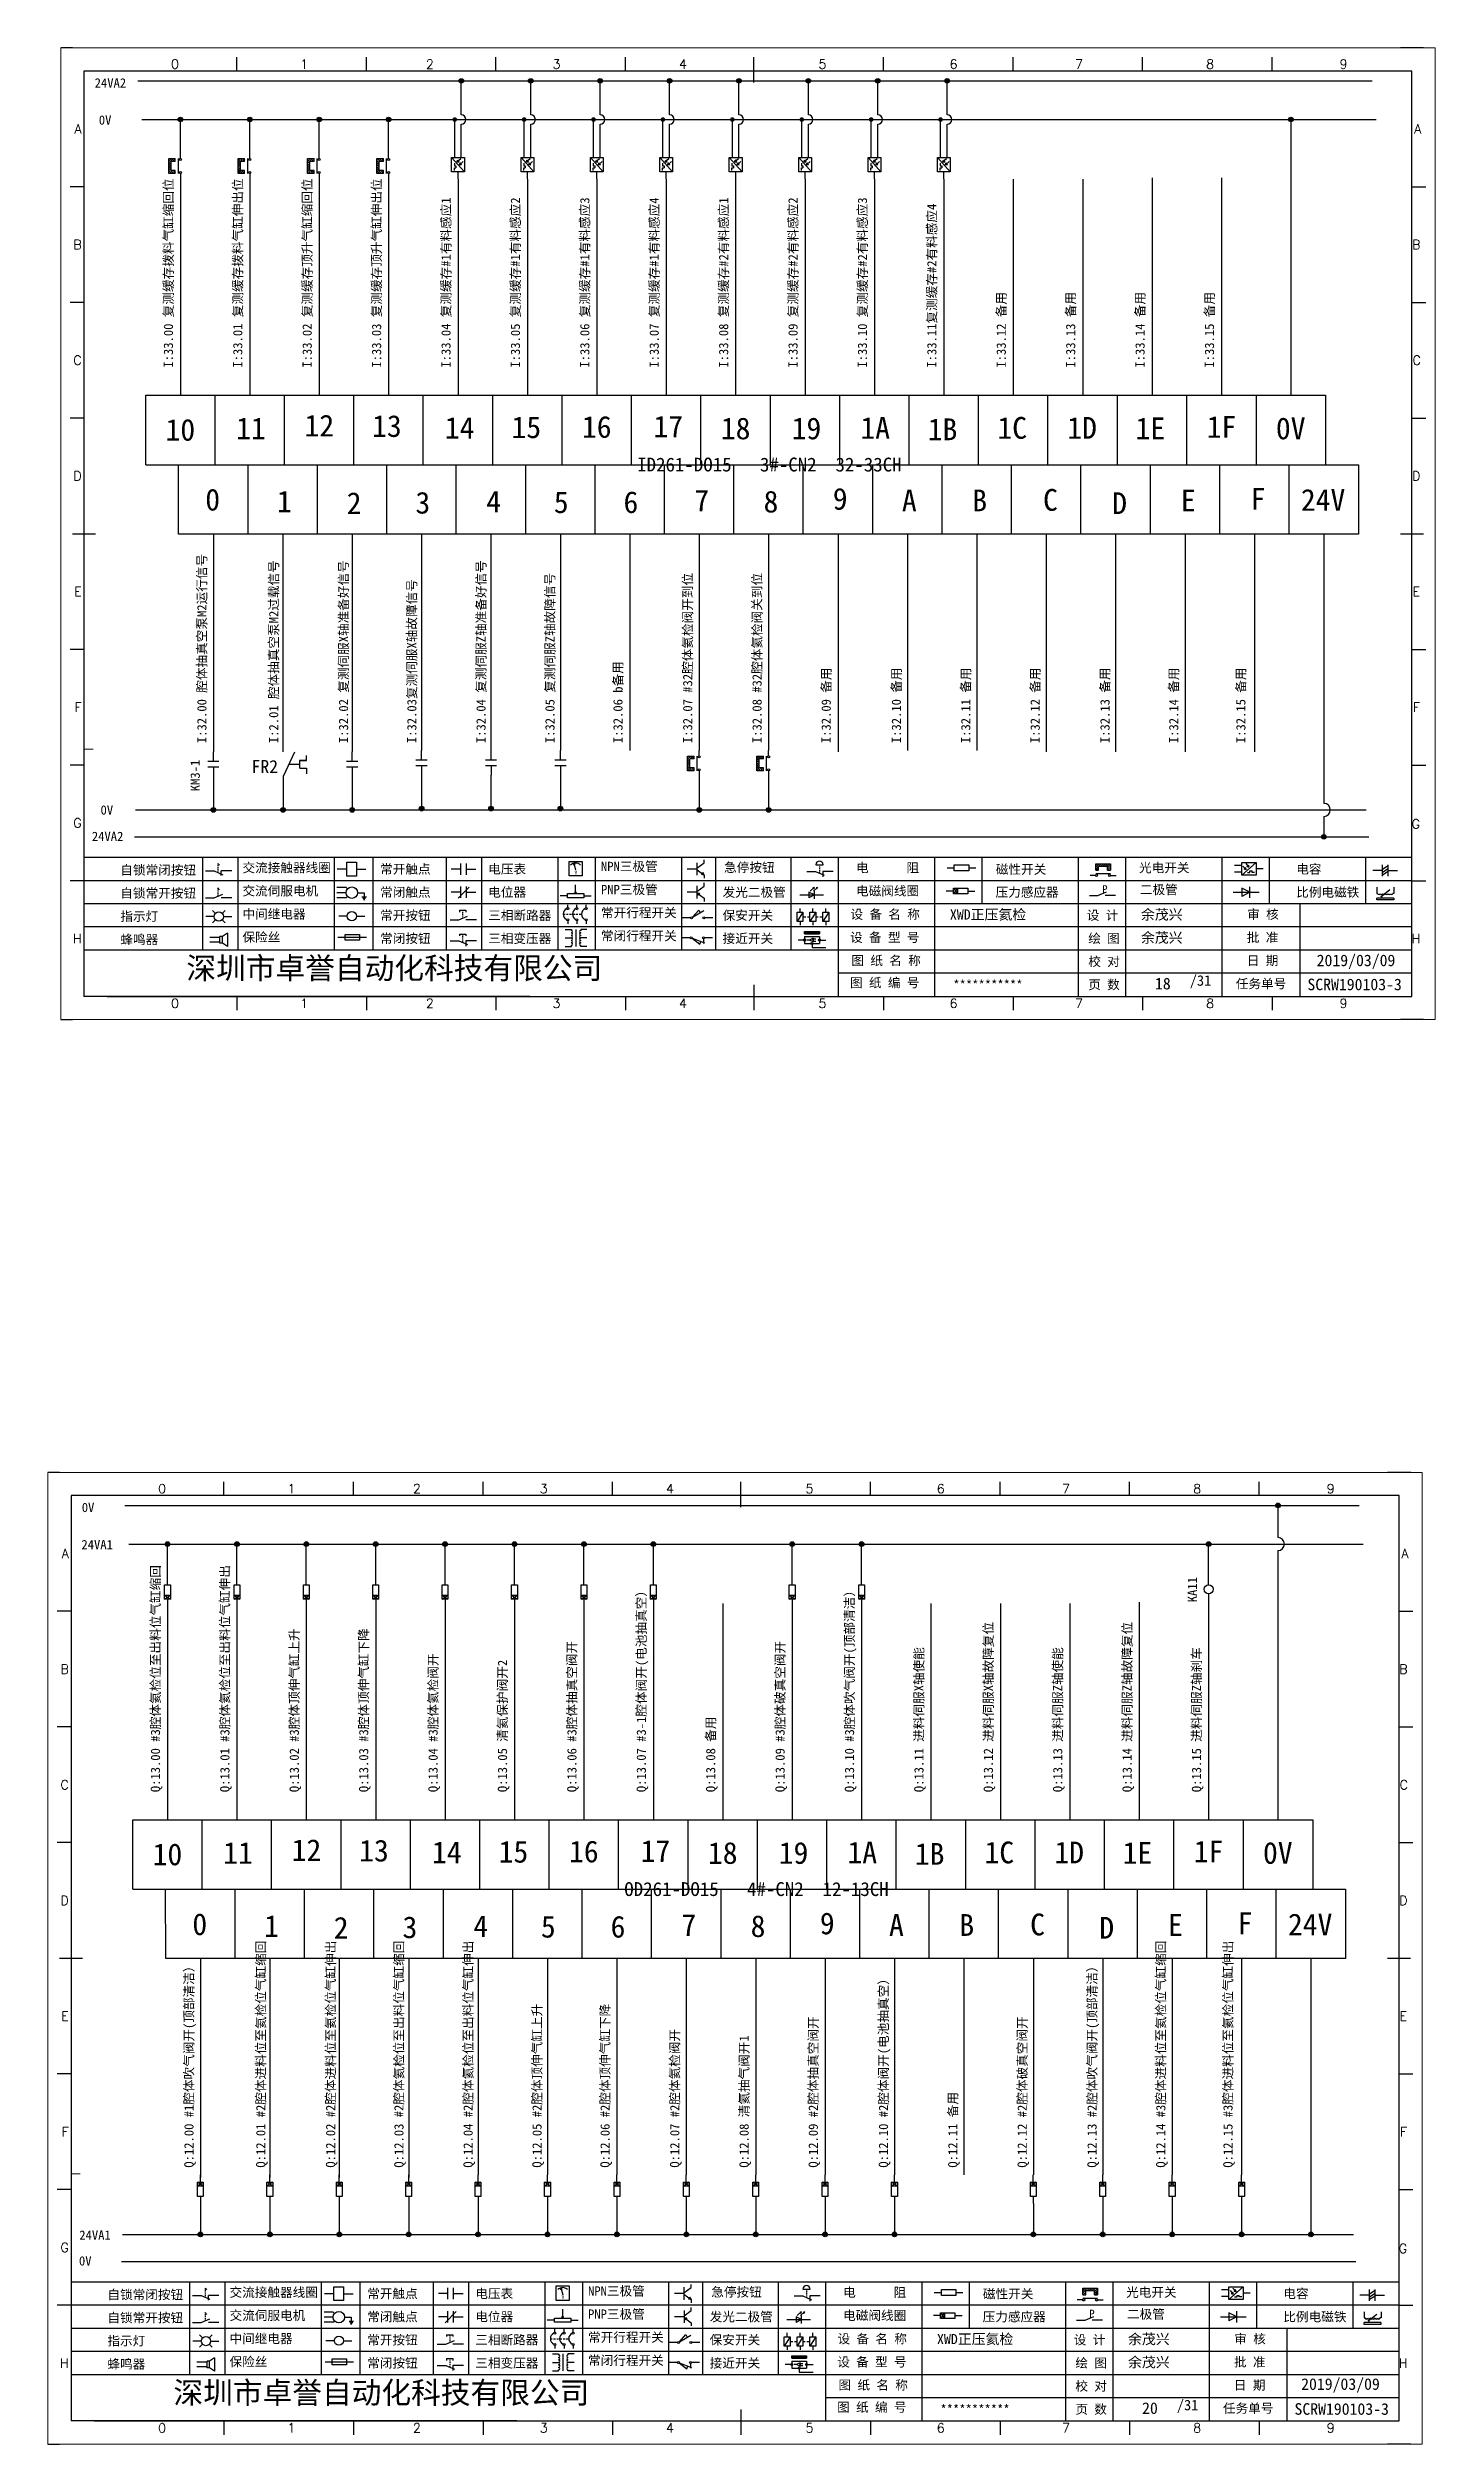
# Model space of a CAD drawing. Header units: millimetres. Extents: x -300 to 54435, y -106 to 60527.
# Drawn here: x 449 to 748, y 981 to 1499 of the extents above; entities that cross this region are included whole.
import ezdxf
from ezdxf.enums import TextEntityAlignment as Align

# ---------------------------------------------------------------- set-up
doc = ezdxf.new("R2010")
doc.units = ezdxf.units.MM
doc.layers.add('AE_BOR', color=1, linetype='Continuous')
doc.layers.add('MISC', color=2, linetype='Continuous')
doc.styles.get("Standard").update_dxf_attribs({"font": ''})
doc.styles.add('WD', font='romans.shx', dxfattribs={"width": 0.8, "bigfont": 'gbcbig.shx'})
doc.styles.add('样式 0', font='')
doc.styles.add('汉字', font='')
doc.styles.get('Standard').set_extended_font_data('SimSun')
doc.styles.get('样式 0').set_extended_font_data('KaiTi_GB2312')
doc.styles.get('汉字').set_extended_font_data('新宋体')

msp = doc.modelspace()

# ---------------------------------------------------------------- texts
for s, p in [('18', (687.841, 1295.208)), ('20', (685.052, 987.31))]:
    msp.add_text(s, height=2.5).set_placement(p)
at = {"color": 0, "lineweight": -2, "attachment_point": 1}
for s, insert, char_height, width in [('0V', (459.581, 1484.113), 2, 14.27309), ('12', (504.044, 1419.421), 4.7064, 7.20347), ('13', (518.638, 1419.328), 4.7064, 7.20347), ('16', (563.999, 1419.138), 4.7064, 7.20347), ('17', (579.467, 1419.226), 4.7064, 7.20347), ('1F', (699.014, 1419.131), 4.7064, 7.20347), ('10', (474.003, 1418.511), 4.7064, 7.20347), ('11', (489.257, 1418.83), 4.7064, 7.20347), ('14', (534.374, 1418.941), 4.7064, 7.20347), ('15', (548.778, 1419.073), 4.7064, 7.20347), ('18', (594.015, 1418.813), 4.7064, 7.20347), ('19', (609.317, 1418.82), 4.7064, 7.20347), ('1A', (624.175, 1418.923), 4.7064, 7.20347), ('1B', (638.723, 1418.614), 4.7064, 7.20347), ('1C', (653.787, 1418.923), 4.7064, 7.20347), ('1D', (668.886, 1418.925), 4.7064, 7.20347), ('1E', (683.64, 1418.821), 4.7064, 7.20347), ('0V', (713.974, 1418.821), 4.7064, 7.20347), ('ID261-DO15   3#-CN2  32-33CH               ', (575.934, 1410.149), 3, 61.03402), ('9', (618.206, 1403.593), 4.706, 7.20347), ('F', (708.509, 1403.599), 4.706, 7.20347), ('0', (482.589, 1403.415), 4.706, 7.20347), ('1', (498.086, 1403.009), 4.706, 7.20347), ('2', (513.147, 1402.651), 4.706, 7.20347), ('3', (528.009, 1402.756), 4.706, 7.20347), ('4', (543.31, 1402.994), 4.706, 7.20347), ('5', (557.916, 1402.875), 4.706, 7.20347), ('6', (572.978, 1402.875), 4.706, 7.20347), ('7', (588.304, 1403.234), 4.706, 7.20347), ('8', (603.246, 1402.996), 4.706, 7.20347), ('A', (633.148, 1403.234), 4.706, 7.20347), ('B', (648.354, 1403.239), 4.706, 7.20347), ('C', (663.655, 1403.358), 4.706, 7.20347), ('D', (678.597, 1402.642), 4.706, 7.20347), ('E', (693.448, 1403.241), 4.706, 7.20347), ('24V', (719.365, 1403.361), 4.7064, 7.20347), ('0V', (459.955, 1334.992), 2, 14.27309), ('{\\fKaiTi_GB2312|b0|i0|c134|p2;24VA1}', (455.821, 1176.215), 2, 14.27309), ('10', (471.214, 1110.613), 4.7064, 7.20347), ('11', (486.467, 1110.932), 4.7064, 7.20347), ('12', (501.255, 1111.523), 4.7064, 7.20347), ('13', (515.849, 1111.429), 4.7064, 7.20347), ('14', (531.585, 1111.042), 4.7064, 7.20347), ('15', (545.989, 1111.175), 4.7064, 7.20347), ('16', (561.209, 1111.239), 4.7064, 7.20347), ('17', (576.678, 1111.327), 4.7064, 7.20347), ('18', (591.226, 1110.915), 4.7064, 7.20347), ('19', (606.528, 1110.921), 4.7064, 7.20347), ('1A', (621.386, 1111.024), 4.7064, 7.20347), ('1B', (635.934, 1110.715), 4.7064, 7.20347), ('1C', (650.998, 1111.024), 4.7064, 7.20347), ('1D', (666.097, 1111.026), 4.7064, 7.20347), ('1E', (680.851, 1110.923), 4.7064, 7.20347), ('1F', (696.224, 1111.232), 4.7064, 7.20347), ('0V', (711.185, 1110.923), 4.7064, 7.20347), ('OD261-DO15   4#-CN2  12-13CH               ', (573.145, 1102.251), 3, 61.03402), ('0', (479.8, 1095.516), 4.706, 7.20347), ('1', (495.297, 1095.111), 4.706, 7.20347), ('2', (510.358, 1094.753), 4.706, 7.20347), ('3', (525.22, 1094.857), 4.706, 7.20347), ('4', (540.521, 1095.096), 4.706, 7.20347), ('5', (555.127, 1094.977), 4.706, 7.20347), ('6', (570.188, 1094.977), 4.706, 7.20347), ('7', (585.515, 1095.336), 4.706, 7.20347), ('8', (600.457, 1095.097), 4.706, 7.20347), ('9', (615.417, 1095.694), 4.706, 7.20347), ('A', (630.359, 1095.336), 4.706, 7.20347), ('B', (645.565, 1095.34), 4.706, 7.20347), ('C', (660.866, 1095.46), 4.706, 7.20347), ('D', (675.808, 1094.743), 4.706, 7.20347), ('E', (690.659, 1095.343), 4.706, 7.20347), ('F', (705.72, 1095.701), 4.706, 7.20347), ('24V', (716.576, 1095.462), 4.7064, 7.20347), ('{\\fKaiTi_GB2312|b0|i0|c134|p2;24VA1}', (455.361, 1026.965), 2, 14.27309)]:
    msp.add_mtext(s, dxfattribs=dict(at, insert=insert, char_height=char_height, width=width))
at = {"color": 0, "lineweight": -2, "char_height": 2, "width": 71.79445, "attachment_point": 1, "rotation": 90}
for s, insert in [('\\pt36;{\\C256;I:33.00 复测缓存拨料气缸缩回位}', (473.601, 1429.598)), ('{\\C256;I:33.01 复测缓存拨料气缸伸出位}', (488.601, 1429.598)), ('{\\C256;I:33.02 复测缓存顶升气缸缩回位}', (503.601, 1429.598)), ('{\\C256;I:33.03 复测缓存顶升气缸伸出位}', (518.601, 1429.598)), ('{\\C256;I:33.04 复测缓存#1有料感应1}', (533.601, 1429.598)), ('{\\C256;I:33.05 复测缓存#1有料感应2}', (548.601, 1429.598)), ('{\\C256;I:33.06 复测缓存#1有料感应3}', (563.601, 1429.598)), ('{\\C256;I:33.07 复测缓存#1有料感应4}', (578.601, 1429.598)), ('{\\C256;I:33.08 复测缓存#2有料感应1}', (593.601, 1429.598)), ('{\\C256;I:33.09 复测缓存#2有料感应2}', (608.601, 1429.598)), ('{\\C256;I:33.10 复测缓存#2有料感应3}', (623.601, 1429.598)), ('{\\C256;I:33.11复测缓存#2有料感应4}', (638.601, 1429.598)), ('{\\C256;I:33.12 备用}', (653.601, 1429.598)), ('{\\C256;I:33.13 备用}', (668.601, 1429.598)), ('{\\C256;I:33.14 备用}', (683.601, 1429.598)), ('{\\C256;I:33.15 备用}', (698.601, 1429.598)), ('{\\C256;I:32.00 腔体抽真空泵M2运行信号}', (480.84, 1348.439)), ('{\\C256;I:2.01 腔体抽真空泵M2过载信号}', (496.368, 1348.439)), ('{\\C256;I:32.02 复测伺服X轴准备好信号}', (511.458, 1348.439)), ('{\\C256;I:32.03复测伺服X轴故障信号}', (526.218, 1348.439)), ('{\\C256;I:32.04 复测伺服Z轴准备好信号}', (541.174, 1348.439)), ('{\\C256;I:32.05 复测伺服Z轴故障信号}', (556.067, 1348.439)), ('{\\C256;I:32.07 #32腔体氦检阀开到位}', (585.831, 1348.439)), ('{\\C256;I:32.08 #32腔体氦检阀关到位}', (600.824, 1348.439)), ('{\\C256;I:32.06 b备用}', (570.769, 1348.439)), ('{\\C256;I:32.09 备用}', (615.765, 1348.439)), ('{\\C256;I:32.10 备用}', (630.938, 1348.439)), ('{\\C256;I:32.11 备用}', (645.934, 1348.439)), ('{\\C256;I:32.12 备用}', (660.93, 1348.439)), ('{\\C256;I:32.13 备用}', (676.02, 1348.439)), ('{\\C256;I:32.14 备用}', (690.878, 1348.439)), ('{\\C256;I:32.15 备用}', (705.388, 1348.439)), ('{\\C256;Q:13.00 #3腔体氦检位至出料位气缸缩回}', (470.812, 1121.7)), ('{\\C256;Q:13.01 #3腔体氦检位至出料位气缸伸出}', (485.812, 1121.7)), ('{\\C256;Q:13.07 #3-1腔体阀开(电池抽真空）}', (575.812, 1121.7)), ('{\\C256;Q:13.10 #3腔体吹气阀开(顶部清洁）}', (620.812, 1121.7)), ('{\\C256;Q:13.02 #3腔体顶伸气缸上升}', (500.812, 1121.7)), ('{\\C256;Q:13.03 #3腔体顶伸气缸下降}', (515.812, 1121.7)), ('{\\C256;Q:13.12 进料伺服X轴故障复位}', (650.812, 1121.7)), ('{\\C256;Q:13.14 进料伺服Z轴故障复位}', (680.812, 1121.7)), ('{\\C256;Q:13.04 #3腔体氦检阀开}', (530.812, 1121.7)), ('{\\C256;Q:13.05 清氦保护阀开2}', (545.812, 1121.7)), ('{\\C256;Q:13.06 #3腔体抽真空阀开}', (560.812, 1121.7)), ('{\\C256;Q:13.09 #3腔体破真空阀开}', (605.812, 1121.7)), ('{\\C256;Q:13.11 进料伺服X轴使能}', (635.812, 1121.7)), ('{\\C256;Q:13.13 进料伺服Z轴使能}', (665.812, 1121.7)), ('{\\C256;Q:13.15 进料伺服Z轴刹车}', (695.812, 1121.7)), ('{\\C256;Q:13.08 备用}', (590.812, 1121.7)), ('{\\C256;Q:12.01 #2腔体进料位至氦检位气缸缩回}', (493.579, 1040.541)), ('{\\C256;Q:12.02 #2腔体进料位至氦检位气缸伸出}', (508.668, 1040.541)), ('{\\C256;Q:12.03 #2腔体氦检位至出料位气缸缩回}', (523.429, 1040.541)), ('{\\C256;Q:12.04 #2腔体氦检位至出料位气缸伸出}', (538.385, 1040.541)), ('{\\C256;Q:12.14 #3腔体进料位至氦检位气缸缩回}', (688.089, 1040.541)), ('{\\C256;Q:12.15 #3腔体进料位至氦检位气缸伸出}', (702.599, 1040.541)), ('{\\C256;Q:12.00 #1腔体吹气阀开(顶部清洁）}', (478.051, 1040.541)), ('{\\C256;Q:12.13 #2腔体吹气阀开(顶部清洁）}', (673.231, 1040.541)), ('{\\C256;Q:12.10 #2腔体阀开(电池抽真空）}', (628.149, 1040.541)), ('{\\C256;Q:12.05 #2腔体顶伸气缸上升}', (553.278, 1040.541)), ('{\\C256;Q:12.06 #2腔体顶伸气缸下降}', (567.98, 1040.541)), ('{\\C256;Q:12.09 #2腔体抽真空阀开}', (612.976, 1040.541)), ('{\\C256;Q:12.12 #2腔体破真空阀开}', (658.141, 1040.541)), ('{\\C256;Q:12.07 #2腔体氦检阀开}', (583.042, 1040.541)), ('{\\C256;Q:12.08 清氦抽气阀开1}', (598.034, 1040.541)), ('{\\C256;Q:12.11 备用}', (643.145, 1040.541))]:
    msp.add_mtext(s, dxfattribs=dict(at, insert=insert))
at = {"char_height": 2, "width": 7.10735, "attachment_point": 1, "rotation": 90, "style": '样式 0'}
for s, insert in [('KM3-1', (479.401, 1338.039)), ('KA11', (694.908, 1162.748))]:
    msp.add_mtext(s, dxfattribs=dict(at, insert=insert))
at = {"color": 7, "char_height": 2, "attachment_point": 1, "style": '汉字'}
for s, insert in [('{\\fKaiTi_GB2312|b0|i0|c134|p49;自锁常闭按钮}', (464.233, 1322.011)), ('{\\fKaiTi_GB2312|b0|i0|c134|p49;交流接触器线圈}', (490.627, 1322.505)), ('{\\fKaiTi_GB2312|b0|i0|c134|p49;常开触点}', (520.38, 1322.218)), ('{\\fKaiTi_GB2312|b0|i0|c134|p49;电压表}', (543.74, 1322.227)), ('{\\fKaiTi_GB2312|b0|i0|c134|p49;NPN三极管}', (568.106, 1322.789)), ('{\\fKaiTi_GB2312|b0|i0|c134|p49;急停按钮}', (594.728, 1322.576)), ('{\\fKaiTi_GB2312|b0|i0|c134|p49;电      阻}', (623.235, 1322.504)), ('{\\fKaiTi_GB2312|b0|i0|c134|p49;磁性开关}', (653.445, 1322.168)), ('{\\fKaiTi_GB2312|b0|i0|c134|p49;光电开关}', (684.396, 1322.505)), ('{\\fKaiTi_GB2312|b0|i0|c134|p49;电容}', (718.372, 1322.218)), ('{\\fKaiTi_GB2312|b0|i0|c134|p49;自锁常开按钮}', (464.233, 1317.011)), ('{\\fKaiTi_GB2312|b0|i0|c134|p49;交流伺服电机}', (490.627, 1317.505)), ('{\\fKaiTi_GB2312|b0|i0|c134|p49;常闭触点}', (520.38, 1317.218)), ('{\\fKaiTi_GB2312|b0|i0|c134|p49;电位器}', (543.74, 1317.227)), ('{\\fKaiTi_GB2312|b0|i0|c134|p49;PNP三极管}', (568.106, 1317.789)), ('{\\fKaiTi_GB2312|b0|i0|c134|p49;发光二极管}', (594.395, 1317.218)), ('{\\fKaiTi_GB2312|b0|i0|c134|p49;电磁阀线圈}', (623.235, 1317.504)), ('{\\fKaiTi_GB2312|b0|i0|c134|p49;压力感应器}', (653.392, 1317.227)), ('{\\fKaiTi_GB2312|b0|i0|c134|p49;二极管}', (684.578, 1317.789)), ('{\\fKaiTi_GB2312|b0|i0|c134|p49;比例电磁铁}', (718.372, 1317.218)), ('{\\fKaiTi_GB2312|b0|i0|c134|p49;指示灯}', (464.233, 1312.011)), ('{\\fKaiTi_GB2312|b0|i0|c134|p49;中间继电器}', (490.627, 1312.505)), ('{\\fKaiTi_GB2312|b0|i0|c134|p49;常开按钮}', (520.38, 1312.218)), ('{\\fKaiTi_GB2312|b0|i0|c134|p49;三相断路器}', (543.74, 1312.227)), ('{\\fKaiTi_GB2312|b0|i0|c134|p49;常开行程开关}', (568.106, 1312.789)), ('{\\fKaiTi_GB2312|b0|i0|c134|p49;保安开关}', (594.395, 1312.218)), ('{\\fKaiTi_GB2312|b0|i0|c134|p0;设 备 名 称}', (622.027, 1312.452)), ('{\\fKaiTi_GB2312|b0|i0|c134|p0;设 计}', (673.094, 1312.236)), ('{\\fKaiTi_GB2312|b0|i0|c134|p0;审 核}', (707.762, 1312.446)), ('{\\fKaiTi_GB2312|b0|i0|c134|p49;蜂鸣器}', (464.233, 1307.011)), ('{\\fKaiTi_GB2312|b0|i0|c134|p49;保险丝}', (490.627, 1307.505)), ('{\\fKaiTi_GB2312|b0|i0|c134|p49;常闭按钮}', (520.38, 1307.218)), ('{\\fKaiTi_GB2312|b0|i0|c134|p49;三相变压器}', (543.74, 1307.227)), ('{\\fKaiTi_GB2312|b0|i0|c134|p49;常闭行程开关}', (568.106, 1307.789)), ('{\\fKaiTi_GB2312|b0|i0|c134|p49;接近开关}', (594.395, 1307.218)), ('{\\fKaiTi_GB2312|b0|i0|c134|p0;设 备 型 号}', (621.953, 1307.452)), ('{\\fKaiTi_GB2312|b0|i0|c134|p0;绘 图}', (673.423, 1307.236)), ('{\\fKaiTi_GB2312|b0|i0|c134|p0;批 准}', (707.692, 1307.446)), ('{\\fKaiTi_GB2312|b0|i0|c134|p0;图 纸 名 称}', (622.237, 1302.452)), ('{\\fKaiTi_GB2312|b0|i0|c134|p0;校 对}', (673.423, 1302.236)), ('{\\fKaiTi_GB2312|b0|i0|c134|p0;日 期}', (707.692, 1302.446)), ('{\\fKaiTi_GB2312|b0|i0|c134|p0;图 纸 编 号}', (621.938, 1297.669)), ('{\\fKaiTi_GB2312|b0|i0|c134|p0;页 数}', (673.423, 1297.236)), ('{\\fKaiTi_GB2312|b0|i0|c134|p0;任务单号}', (705.316, 1297.446)), ('{\\fKaiTi_GB2312|b0|i0|c134|p49;NPN三极管}', (565.317, 1014.89)), ('{\\fKaiTi_GB2312|b0|i0|c134|p49;自锁常闭按钮}', (461.443, 1014.113)), ('{\\fKaiTi_GB2312|b0|i0|c134|p49;交流接触器线圈}', (487.838, 1014.607)), ('{\\fKaiTi_GB2312|b0|i0|c134|p49;交流伺服电机}', (487.838, 1009.607)), ('{\\fKaiTi_GB2312|b0|i0|c134|p49;常开触点}', (517.591, 1014.32)), ('{\\fKaiTi_GB2312|b0|i0|c134|p49;电压表}', (540.951, 1014.329)), ('{\\fKaiTi_GB2312|b0|i0|c134|p49;PNP三极管}', (565.317, 1009.89)), ('{\\fKaiTi_GB2312|b0|i0|c134|p49;急停按钮}', (591.939, 1014.677)), ('{\\fKaiTi_GB2312|b0|i0|c134|p49;电      阻}', (620.445, 1014.605)), ('{\\fKaiTi_GB2312|b0|i0|c134|p49;电磁阀线圈}', (620.445, 1009.605)), ('{\\fKaiTi_GB2312|b0|i0|c134|p49;磁性开关}', (650.656, 1014.269)), ('{\\fKaiTi_GB2312|b0|i0|c134|p49;光电开关}', (681.607, 1014.607)), ('{\\fKaiTi_GB2312|b0|i0|c134|p49;二极管}', (681.788, 1009.89)), ('{\\fKaiTi_GB2312|b0|i0|c134|p49;电容}', (715.583, 1014.319)), ('{\\fKaiTi_GB2312|b0|i0|c134|p49;自锁常开按钮}', (461.443, 1009.113)), ('{\\fKaiTi_GB2312|b0|i0|c134|p49;中间继电器}', (487.838, 1004.607)), ('{\\fKaiTi_GB2312|b0|i0|c134|p49;常闭触点}', (517.591, 1009.32)), ('{\\fKaiTi_GB2312|b0|i0|c134|p49;电位器}', (540.951, 1009.329)), ('{\\fKaiTi_GB2312|b0|i0|c134|p49;常开行程开关}', (565.317, 1004.89)), ('{\\fKaiTi_GB2312|b0|i0|c134|p49;发光二极管}', (591.606, 1009.319)), ('{\\fKaiTi_GB2312|b0|i0|c134|p0;设 备 名 称}', (619.238, 1004.554)), ('{\\fKaiTi_GB2312|b0|i0|c134|p49;压力感应器}', (650.603, 1009.329)), ('{\\fKaiTi_GB2312|b0|i0|c134|p0;审 核}', (704.973, 1004.547)), ('{\\fKaiTi_GB2312|b0|i0|c134|p49;比例电磁铁}', (715.583, 1009.319)), ('{\\fKaiTi_GB2312|b0|i0|c134|p49;指示灯}', (461.443, 1004.113)), ('{\\fKaiTi_GB2312|b0|i0|c134|p49;保险丝}', (487.838, 999.607)), ('{\\fKaiTi_GB2312|b0|i0|c134|p49;常开按钮}', (517.591, 1004.32)), ('{\\fKaiTi_GB2312|b0|i0|c134|p49;常闭按钮}', (517.591, 999.32)), ('{\\fKaiTi_GB2312|b0|i0|c134|p49;三相断路器}', (540.951, 1004.329)), ('{\\fKaiTi_GB2312|b0|i0|c134|p49;三相变压器}', (540.951, 999.329)), ('{\\fKaiTi_GB2312|b0|i0|c134|p49;常闭行程开关}', (565.317, 999.89)), ('{\\fKaiTi_GB2312|b0|i0|c134|p49;保安开关}', (591.606, 1004.319)), ('{\\fKaiTi_GB2312|b0|i0|c134|p49;接近开关}', (591.606, 999.319)), ('{\\fKaiTi_GB2312|b0|i0|c134|p0;设 备 型 号}', (619.164, 999.554)), ('{\\fKaiTi_GB2312|b0|i0|c134|p0;设 计}', (670.305, 1004.338)), ('{\\fKaiTi_GB2312|b0|i0|c134|p0;绘 图}', (670.634, 999.338)), ('{\\fKaiTi_GB2312|b0|i0|c134|p0;批 准}', (704.903, 999.547)), ('{\\fKaiTi_GB2312|b0|i0|c134|p49;蜂鸣器}', (461.443, 999.113)), ('{\\fKaiTi_GB2312|b0|i0|c134|p0;图 纸 名 称}', (619.448, 994.554)), ('{\\fKaiTi_GB2312|b0|i0|c134|p0;校 对}', (670.634, 994.338)), ('{\\fKaiTi_GB2312|b0|i0|c134|p0;日 期}', (704.903, 994.547)), ('{\\fKaiTi_GB2312|b0|i0|c134|p0;图 纸 编 号}', (619.149, 989.77)), ('{\\fKaiTi_GB2312|b0|i0|c134|p0;页 数}', (670.634, 989.338)), ('{\\fKaiTi_GB2312|b0|i0|c134|p0;任务单号}', (702.527, 989.547))]:
    msp.add_mtext(s, dxfattribs=dict(at, insert=insert))
at = {"color": 7, "char_height": 2.2, "attachment_point": 1}
for s, insert, width in [('{\\fKaiTi_GB2312|b0|i0|c134|p49;XWD\\fNSimSun|b0|i0|c134|p49;正}压氦检', (643.52, 1312.495), 26.57668), ('余茂兴', (684.806, 1312.495), 15.31746), ('余茂兴', (684.806, 1307.495), 15.31746), ('{\\fKaiTi_GB2312|b0|i0|c134|p49;XWD\\fNSimSun|b0|i0|c134|p49;正}压氦检', (640.731, 1004.597), 26.57668), ('余茂兴', (682.017, 1004.597), 15.31746), ('余茂兴', (682.017, 999.597), 15.31746)]:
    msp.add_mtext(s, dxfattribs=dict(at, insert=insert, width=width))
at = {"color": 7, "lineweight": -2}
for s, insert, char_height, width, attachment_point in [('深圳市卓誉自动化科技有限公司', (478.51, 1302.168), 4.70644, 96.11383, 1), ('{\\C256;***********}', (651.734, 1296.197), 2, 31.04816, 5), ('深圳市卓誉自动化科技有限公司', (475.721, 994.269), 4.70644, 96.11383, 1), ('{\\C256;***********}', (648.945, 988.298), 2, 31.04816, 5)]:
    msp.add_mtext(s, dxfattribs=dict(at, insert=insert, char_height=char_height, width=width, attachment_point=attachment_point))
at = {"char_height": 2.5, "attachment_point": 1}
for s, width, insert in [('2019/03/09', 15.27785, (722.782, 1302.728)), ('SCRW190103-3', 16.39674, (720.78, 1297.531)), ('2019/03/09', 15.27785, (719.426, 995.013)), ('SCRW190103-3', 16.39674, (717.991, 989.632))]:
    msp.add_mtext_dynamic_manual_height_columns(s, width=width, gutter_width=12.5, heights=[0], dxfattribs=dict(at, insert=insert))
at = {"color": 7, "linetype": 'ByBlock', "lineweight": -2, "char_height": 4.26888, "width": 20.81025, "attachment_point": 5}
for insert in [(694.01, 1296.857), (691.221, 988.959)]:
    msp.add_mtext('  {\\H0.53119x; /31}', dxfattribs=dict(at, insert=insert))
at = {"layer": 'AE_BOR', "color": 7, "style": 'WD'}
for s, p in [('0', (476.043, 1494.197)), ('1', (503.969, 1494.197)), ('2', (531.118, 1494.197)), ('3', (558.518, 1494.197)), ('4', (585.819, 1494.197)), ('5', (615.968, 1494.197)), ('6', (644.313, 1494.197)), ('7', (671.411, 1494.197)), ('8', (699.741, 1494.197)), ('9', (728.605, 1494.197)), ('0', (476.043, 1291.197)), ('1', (503.969, 1291.197)), ('2', (531.118, 1291.197)), ('3', (558.518, 1291.197)), ('4', (585.819, 1291.197)), ('5', (615.968, 1291.197)), ('6', (644.313, 1291.197)), ('7', (671.411, 1291.197)), ('8', (699.741, 1291.197)), ('9', (728.605, 1291.197)), ('0', (473.254, 1186.298)), ('1', (501.18, 1186.298)), ('2', (528.329, 1186.298)), ('3', (555.729, 1186.298)), ('4', (583.03, 1186.298)), ('5', (613.179, 1186.298)), ('6', (641.524, 1186.298)), ('7', (668.622, 1186.298)), ('8', (696.952, 1186.298)), ('9', (725.816, 1186.298)), ('0', (473.254, 983.298)), ('1', (501.18, 983.298)), ('2', (528.329, 983.298)), ('3', (555.729, 983.298)), ('4', (583.03, 983.298)), ('5', (613.179, 983.298)), ('6', (641.524, 983.298)), ('7', (668.622, 983.298)), ('8', (696.952, 983.298)), ('9', (725.816, 983.298))]:
    msp.add_text(s, height=2, dxfattribs=at).set_placement(p, align=Align.CENTER)
for s, p in [('A', (455.877, 1481.197)), ('A', (745.4, 1481.197)), ('B', (455.877, 1456.197)), ('B', (745.21, 1456.197)), ('C', (455.877, 1431.197)), ('C', (745.305, 1431.197)), ('D', (455.877, 1406.197)), ('D', (745.21, 1406.197)), ('E', (455.877, 1381.197)), ('E', (745.115, 1381.197)), ('F', (455.877, 1356.197)), ('F', (745.115, 1356.197)), ('F', (745.115, 1356.197)), ('G', (455.877, 1331.197)), ('G', (745.115, 1330.978)), ('H', (455.877, 1306.197)), ('H', (745.21, 1306.197)), ('A', (453.088, 1173.298)), ('A', (742.611, 1173.298)), ('B', (453.088, 1148.298)), ('B', (742.421, 1148.298)), ('C', (453.088, 1123.298)), ('C', (742.516, 1123.298)), ('D', (453.088, 1098.298)), ('D', (742.421, 1098.298)), ('E', (453.088, 1073.298)), ('E', (742.326, 1073.298)), ('F', (453.088, 1048.298)), ('F', (742.326, 1048.298)), ('F', (742.326, 1048.298)), ('G', (453.088, 1023.298)), ('G', (742.326, 1023.079)), ('H', (453.088, 998.298)), ('H', (742.421, 998.298))]:
    msp.add_text(s, height=2, dxfattribs=at).set_placement(p, align=Align.MIDDLE_RIGHT)
at = {"layer": 'MISC', "color": 0, "width": 5.01683, "attachment_point": 1, "style": '样式 0'}
for s, insert, char_height in [('24VA2', (458.687, 1492.138), 2), ('FR2', (492.599, 1344.782), 2.8), ('24VA2', (458.079, 1329.293), 2), ('{\\fSimSun|b0|i0|c134|p49;0V}', (455.898, 1184.239), 2), ('{\\fSimSun|b0|i0|c134|p49;0V}', (455.29, 1021.395), 2)]:
    msp.add_mtext(s, dxfattribs=dict(at, insert=insert, char_height=char_height))

# ---------------------------------------------------------------- blocks, each defined once
blk = doc.blocks.new('磁性开关')
at = {"linetype": 'ByBlock'}
h = blk.add_hatch(dxfattribs=at)
h.set_pattern_fill('ANSI31', color=256, scale=0.1, style=0)
h.paths.add_polyline_path([(-1910.88, -776.69), (-1910.88, -775.29), (-1907.69, -775.29), (-1907.69, -776.69), (-1908.31, -776.69), (-1908.31, -775.79), (-1910.25, -775.79), (-1910.25, -776.69)])
for p, q in [((-1910.88, -776.69), (-1910.88, -775.29)), ((-1910.88, -775.29), (-1907.69, -775.29)), ((-1910.88, -776.69), (-1910.25, -776.69)), ((-1910.25, -776.69), (-1910.25, -775.79)), ((-1910.25, -775.79), (-1908.31, -775.79)), ((-1908.31, -776.69), (-1908.31, -775.79)), ((-1908.31, -776.69), (-1907.69, -776.69)), ((-1907.69, -775.29), (-1907.69, -776.69)), ((-1910.91, -777.81), (-1912.09, -777.81)), ((-1910.88, -777.39), (-1907.69, -777.39)), ((-1907.66, -777.81), (-1906.48, -777.81))]:
    blk.add_line(p, q, dxfattribs=at)
for centre in [(-1910.68, -777.81), (-1907.88, -777.81)]:
    blk.add_circle(centre, 0.225, dxfattribs=at)
blk = doc.blocks.new('*U4')
at = {"linetype": 'ByBlock'}
for p, q in [((-1909.23, -780.45), (-1909.23, -780.67)), ((-1909.23, -780.45), (-1908.92, -780.84)), ((-1909.23, -780.84), (-1909.23, -781.05)), ((-1909.23, -781.23), (-1909.23, -781.44)), ((-1909.23, -781.61), (-1909.23, -781.83)), ((-1909.23, -782), (-1909.23, -782.21)), ((-1911.92, -782.07), (-1910.06, -782.07)), ((-1910.06, -782.07), (-1908.18, -782.88)), ((-1909.23, -782.38), (-1909.23, -782.43)), ((-1908.52, -783.07), (-1908.52, -782.07)), ((-1906.25, -782.07), (-1908.52, -782.07))]:
    blk.add_line(p, q, dxfattribs=at)
blk = doc.blocks.new('*U6')
at = {"linetype": 'ByBlock'}
for p, q in [((-1910.06, -792.89), (-1908.18, -792.08)), ((-1908.88, -791.17), (-1909.23, -790.71)), ((-1909.23, -790.71), (-1909.23, -790.92)), ((-1909.23, -791.09), (-1909.23, -791.31)), ((-1909.23, -791.48), (-1909.23, -791.69)), ((-1909.23, -791.86), (-1909.23, -792.08)), ((-1909.23, -792.25), (-1909.23, -792.47)), ((-1911.92, -792.89), (-1910.06, -792.89)), ((-1906.25, -792.89), (-1908.52, -792.89))]:
    blk.add_line(p, q, dxfattribs=at)
blk = doc.blocks.new('蜂鸣器')
at = {"linetype": 'ByBlock'}
for p, q in [((-1908.8, -796.48), (-1911.01, -796.48)), ((-1908.8, -797.46), (-1911.01, -797.46)), ((-1908.25, -796.26), (-1908.8, -796.26)), ((-1908.8, -797.68), (-1908.8, -796.26)), ((-1907.17, -795.53), (-1908.25, -796.26)), ((-1908.25, -797.68), (-1908.25, -796.26)), ((-1907.17, -795.53), (-1907.17, -798.41)), ((-1908.25, -797.68), (-1908.8, -797.68)), ((-1907.17, -798.41), (-1908.25, -797.68))]:
    blk.add_line(p, q, dxfattribs=at)
blk = doc.blocks.new('指示灯')
at = {"linetype": 'ByBlock'}
for p, q in [((-1854.62, -775.59), (-1853.97, -776.23)), ((-1851.9, -775.59), (-1852.54, -776.23)), ((-1854.25, -776.92), (-1856.06, -776.92)), ((-1854.62, -778.25), (-1853.97, -777.61)), ((-1851.9, -778.25), (-1852.54, -777.61)), ((-1852.26, -776.92), (-1850.45, -776.92))]:
    blk.add_line(p, q, dxfattribs=at)
blk.add_circle((-1853.26, -776.92), 0.992, dxfattribs=at)
blk = doc.blocks.new('光电开关')
at = {"linetype": 'ByBlock'}
h = blk.add_hatch(dxfattribs=at)
h.set_pattern_fill('ANSI31', color=256, scale=0.01, style=0)
h.set_pattern_definition([(45, (0.172267, 0), (-0.0224506403, 0.0224506403), [])])
h.paths.add_polyline_path([(-1882.44, -776.34), (-1882.5, -775.91), (-1882.68, -776.07)])
h.paths.add_polyline_path([(-1882.86, -776.23), (-1882.44, -776.34), (-1882.68, -776.07)])
h.paths.add_polyline_path([(-1883.05, -776.88), (-1883.11, -776.45), (-1883.29, -776.61)])
h.paths.add_polyline_path([(-1883.47, -776.77), (-1883.05, -776.88), (-1883.29, -776.61)])
for p, q in [((-1884.01, -775.96), (-1885.56, -775.96)), ((-1880.91, -775.3), (-1884.01, -778.05)), ((-1883.75, -776.09), (-1883.05, -776.88)), ((-1883.11, -776.45), (-1883.47, -776.77)), ((-1883.05, -776.88), (-1883.47, -776.77)), ((-1883.14, -775.55), (-1882.44, -776.34)), ((-1883.05, -776.88), (-1883.11, -776.45)), ((-1882.5, -775.91), (-1882.86, -776.23)), ((-1882.44, -776.34), (-1882.86, -776.23)), ((-1882.44, -776.34), (-1882.5, -775.91)), ((-1879.37, -776.67), (-1880.91, -776.67)), ((-1884.01, -777.39), (-1885.56, -777.39)), ((-1882.78, -777.47), (-1882.23, -777.47)), ((-1882.23, -777.47), (-1882.23, -777.14)), ((-1882.23, -777.14), (-1881.78, -777.14)), ((-1881.78, -777.47), (-1881.78, -777.14)), ((-1881.23, -777.47), (-1881.78, -777.47))]:
    blk.add_line(p, q, dxfattribs=at)
blk.add_lwpolyline([(-1884.01, -775.3), (-1880.91, -775.3), (-1880.91, -778.05), (-1884.01, -778.05)], close=True, dxfattribs=at)
blk = doc.blocks.new('交流接触器线圈')
at = {"linetype": 'ByBlock'}
for p, q in [((-1880.82, -781.77), (-1882.87, -781.77)), ((-1878.72, -781.77), (-1876.67, -781.77))]:
    blk.add_line(p, q, dxfattribs=at)
blk.add_lwpolyline([(-1880.82, -780.28), (-1878.72, -780.28), (-1878.72, -783.26), (-1880.82, -783.26)], close=True, dxfattribs=at)
blk = doc.blocks.new('交流伺服电机')
at = {"linetype": 'ByBlock'}
for p, q in [((-1880.97, -785.75), (-1882.94, -785.75)), ((-1880.97, -786.85), (-1882.94, -786.85)), ((-1880.97, -785.75), (-1880.65, -786.03)), ((-1878.49, -786.85), (-1877.07, -786.85)), ((-1877.07, -786.85), (-1877.07, -787.72)), ((-1880.97, -787.94), (-1882.94, -787.94)), ((-1880.97, -787.94), (-1880.65, -787.67)), ((-1877.54, -787.72), (-1876.59, -787.72)), ((-1877.38, -788.01), (-1876.75, -788.01)), ((-1877.23, -788.29), (-1876.9, -788.29))]:
    blk.add_line(p, q, dxfattribs=at)
blk.add_circle((-1879.73, -786.85), 1.24, dxfattribs=at)
blk = doc.blocks.new('中间继电器')
at = {"linetype": 'ByBlock'}
for p, q in [((-1880.72, -791.92), (-1882.54, -791.92)), ((-1878.74, -791.92), (-1876.92, -791.92))]:
    blk.add_line(p, q, dxfattribs=at)
blk.add_circle((-1879.73, -791.92), 0.992, dxfattribs=at)
blk = doc.blocks.new('保险丝')
at = {"linetype": 'ByBlock'}
blk.add_line((-1882.72, -796.49), (-1876.55, -796.49), dxfattribs=at)
blk.add_lwpolyline([(-1881.2, -795.86), (-1878.06, -795.86), (-1878.06, -797.12), (-1881.2, -797.12)], close=True, dxfattribs=at)
blk = doc.blocks.new('常开按钮')
at = {"linetype": 'ByBlock'}
for p, q in [((-1910.06, -787.73), (-1908.18, -786.93)), ((-1909.9, -785.68), (-1908.56, -785.68)), ((-1909.9, -785.68), (-1909.9, -786.07)), ((-1909.23, -785.68), (-1909.23, -785.89)), ((-1909.23, -786.06), (-1909.23, -786.28)), ((-1909.23, -786.45), (-1909.23, -786.67)), ((-1909.23, -786.84), (-1909.23, -787.05)), ((-1908.56, -785.68), (-1908.56, -786.07)), ((-1911.92, -787.73), (-1910.06, -787.73)), ((-1909.23, -787.22), (-1909.23, -787.38)), ((-1906.25, -787.73), (-1908.52, -787.73))]:
    blk.add_line(p, q, dxfattribs=at)
blk = doc.blocks.new('常开触点')
at = {"linetype": 'ByBlock'}
for p, q in [((-1853.82, -781.77), (-1855.88, -781.77)), ((-1853.82, -782.99), (-1853.82, -780.56)), ((-1852.6, -782.99), (-1852.6, -780.56)), ((-1852.6, -781.77), (-1850.55, -781.77))]:
    blk.add_line(p, q, dxfattribs=at)
blk = doc.blocks.new('常闭触点')
at = {"linetype": 'ByBlock'}
for p, q in [((-1853.82, -786.77), (-1855.88, -786.77)), ((-1852.01, -785.66), (-1854.43, -788.1)), ((-1853.82, -787.99), (-1853.82, -785.56)), ((-1852.6, -787.99), (-1852.6, -785.56)), ((-1852.6, -786.77), (-1850.55, -786.77))]:
    blk.add_line(p, q, dxfattribs=at)
blk = doc.blocks.new('常闭按钮')
at = {"linetype": 'ByBlock'}
for p, q in [((-1856.13, -792.28), (-1854.28, -792.28)), ((-1854.28, -792.28), (-1852.4, -793.09)), ((-1854.11, -790.83), (-1852.77, -790.83)), ((-1854.11, -790.83), (-1854.11, -791.22)), ((-1853.44, -790.83), (-1853.44, -791.04)), ((-1853.44, -791.21), (-1853.44, -791.43)), ((-1853.44, -791.6), (-1853.44, -791.82)), ((-1853.44, -791.99), (-1853.44, -792.2)), ((-1853.44, -792.37), (-1853.44, -792.53)), ((-1852.77, -790.83), (-1852.77, -791.22)), ((-1850.47, -792.28), (-1852.73, -792.28)), ((-1852.73, -792.28), (-1852.73, -793.43))]:
    blk.add_line(p, q, dxfattribs=at)
blk = doc.blocks.new('电磁阀线圈')
at = {"linetype": 'ByBlock'}
for p, q in [((-1854.61, -796.54), (-1856.17, -796.54)), ((-1854.61, -795.92), (-1853.75, -797.16)), ((-1853.75, -795.92), (-1854.61, -797.16)), ((-1853.75, -795.92), (-1853.75, -797.16)), ((-1851.53, -796.54), (-1849.97, -796.54))]:
    blk.add_line(p, q, dxfattribs=at)
blk.add_lwpolyline([(-1854.61, -795.92), (-1851.53, -795.92), (-1851.53, -797.16), (-1854.61, -797.16)], close=True, dxfattribs=at)
blk = doc.blocks.new('电压表')
at = {"linetype": 'ByBlock'}
for p, q in [((-1814.84, -780.75), (-1814.91, -781.13)), ((-1814.6, -781.05), (-1814.91, -781.13)), ((-1814.84, -780.75), (-1814.46, -782.26)), ((-1814.84, -780.75), (-1814.6, -781.05))]:
    blk.add_line(p, q, dxfattribs=at)
blk.add_lwpolyline([(-1815.84, -780.34), (-1813.07, -780.34), (-1813.07, -783.49), (-1815.84, -783.49)], close=True, dxfattribs=at)
blk.add_arc((-1814.46, -782.26), 1.56, 46.8313, 133.1687, dxfattribs=at)
at = {"linetype": 'ByBlock', "insert": (-1814.7, -782.39), "char_height": 0.75, "width": 0.6768, "attachment_point": 1}
blk.add_mtext('V', dxfattribs=at)
blk = doc.blocks.new('电位器')
at = {"linetype": 'ByBlock'}
for p, q in [((-1814.45, -787.3), (-1814.62, -786.96)), ((-1814.62, -786.96), (-1814.27, -786.96)), ((-1814.45, -787.3), (-1814.45, -785.39)), ((-1814.45, -787.3), (-1814.27, -786.96)), ((-1816.21, -787.75), (-1817.79, -787.75)), ((-1812.68, -787.75), (-1811.1, -787.75))]:
    blk.add_line(p, q, dxfattribs=at)
blk.add_lwpolyline([(-1816.21, -787.3), (-1812.68, -787.3), (-1812.68, -788.2), (-1816.21, -788.2)], close=True, dxfattribs=at)
blk = doc.blocks.new('三相断路器')
at = {"linetype": 'ByBlock'}
for p, q in [((-1817.14, -791.74), (-1816.72, -791.74)), ((-1816.45, -791.74), (-1816.03, -791.74)), ((-1816.17, -790.33), (-1816.17, -789.7)), ((-1815.76, -791.74), (-1815.34, -791.74)), ((-1815.07, -791.74), (-1814.65, -791.74)), ((-1814.38, -791.74), (-1813.96, -791.74)), ((-1814.17, -790.33), (-1814.17, -789.7)), ((-1813.69, -791.74), (-1813.27, -791.74)), ((-1812.18, -790.33), (-1812.18, -789.7)), ((-1816.17, -793.19), (-1816.17, -793.83)), ((-1814.17, -793.19), (-1814.17, -793.83)), ((-1812.18, -793.19), (-1812.18, -793.83))]:
    blk.add_line(p, q, dxfattribs=at)
for centre in [(-1816.17, -790.55), (-1814.17, -790.55), (-1812.18, -790.55), (-1816.17, -792.98), (-1814.17, -792.98), (-1812.18, -792.98)]:
    blk.add_circle(centre, 0.219, dxfattribs=at)
for centre in [(-1815.81, -791.74), (-1813.82, -791.74), (-1811.83, -791.74)]:
    blk.add_arc(centre, 1.32, 115.5791, 244.4209, dxfattribs=at)
blk = doc.blocks.new('三相变压器')
at = {"linetype": 'ByBlock'}
for p, q in [((-1816.69, -795.03), (-1815.37, -795.03)), ((-1816.69, -796.87), (-1815.37, -796.87)), ((-1815.37, -795.03), (-1815.37, -795.24)), ((-1814.34, -798.7), (-1814.34, -795.04)), ((-1812, -795.03), (-1813.32, -795.03)), ((-1813.32, -795.03), (-1813.32, -795.24)), ((-1812, -796.87), (-1813.32, -796.87)), ((-1816.69, -798.71), (-1815.37, -798.71)), ((-1815.37, -798.71), (-1815.37, -798.5)), ((-1813.32, -798.71), (-1813.32, -798.5)), ((-1812, -798.71), (-1813.32, -798.71))]:
    blk.add_line(p, q, dxfattribs=at)
for centre, start, end in [((-1815.37, -795.51), 270, 90), ((-1815.37, -796.06), 270, 90), ((-1815.37, -796.6), 270, 90), ((-1815.37, -797.14), 270, 90), ((-1815.37, -797.68), 270, 90), ((-1813.32, -795.51), 90, 270), ((-1813.32, -796.06), 90, 270), ((-1813.32, -796.6), 90, 270), ((-1813.32, -797.14), 90, 270), ((-1813.32, -797.68), 90, 270), ((-1815.37, -798.23), 270, 90), ((-1813.32, -798.23), 90, 270)]:
    blk.add_arc(centre, 0.271, start, end, dxfattribs=at)
blk = doc.blocks.new('压力感应器')
at = {"linetype": 'ByBlock'}
for p, q in [((-1817.44, -777.73), (-1815.59, -777.73)), ((-1815.59, -777.73), (-1813.71, -776.93)), ((-1811.78, -777.73), (-1814.05, -777.73))]:
    blk.add_line(p, q, dxfattribs=at)
at = {"linetype": 'ByBlock', "insert": (-1814.65, -775.48), "char_height": 1.68, "width": 1.2242, "attachment_point": 1}
blk.add_mtext('{\\fNSimSun|b0|i0|c134|p49;P}', dxfattribs=at)
blk = doc.blocks.new('二极管')
at = {"linetype": 'ByBlock'}
for p, q in [((-1787.52, -776.77), (-1781.92, -776.77)), ((-1783.97, -776.77), (-1785.69, -775.9)), ((-1785.69, -775.9), (-1785.69, -777.65)), ((-1783.97, -776.77), (-1785.69, -777.65)), ((-1783.97, -777.99), (-1783.97, -775.56))]:
    blk.add_line(p, q, dxfattribs=at)
blk = doc.blocks.new('NPN三极管')
at = {"linetype": 'ByBlock'}
for p, q in [((-1785.73, -781.97), (-1787.81, -781.97)), ((-1785.73, -780.61), (-1785.73, -783.32)), ((-1785.73, -781.82), (-1784.15, -780.66)), ((-1784.15, -780.66), (-1784.15, -779.98)), ((-1785.73, -782.11), (-1784.15, -783.27)), ((-1784.41, -782.73), (-1784.74, -783.18)), ((-1784.15, -783.27), (-1784.74, -783.18)), ((-1784.15, -783.27), (-1784.41, -782.73)), ((-1784.15, -783.27), (-1784.15, -783.96))]:
    blk.add_line(p, q, dxfattribs=at)
blk = doc.blocks.new('PNP三极管')
at = {"linetype": 'ByBlock'}
for p, q in [((-1784.9, -786.74), (-1786.98, -786.74)), ((-1784.9, -785.38), (-1784.9, -788.09)), ((-1784.9, -786.59), (-1783.32, -785.43)), ((-1784.9, -786.88), (-1783.32, -788.04)), ((-1784.9, -786.88), (-1784.31, -786.97)), ((-1784.9, -786.88), (-1784.64, -787.42)), ((-1784.31, -786.97), (-1784.64, -787.42)), ((-1783.32, -785.43), (-1783.32, -784.75)), ((-1783.32, -788.04), (-1783.32, -788.73))]:
    blk.add_line(p, q, dxfattribs=at)
blk = doc.blocks.new('常开行程开关')
at = {"linetype": 'ByBlock'}
for p, q in [((-1786.29, -792.3), (-1788.01, -792.3)), ((-1785.89, -792.17), (-1784.52, -790.62)), ((-1785.89, -792.17), (-1783.43, -790.72)), ((-1784.52, -790.62), (-1784.19, -791.17)), ((-1781.48, -792.3), (-1783.21, -792.3))]:
    blk.add_line(p, q, dxfattribs=at)
for centre in [(-1786.07, -792.3), (-1783.42, -792.3)]:
    blk.add_circle(centre, 0.219, dxfattribs=at)
blk = doc.blocks.new('常闭行程开关')
at = {"linetype": 'ByBlock'}
for p, q in [((-1786.34, -796.62), (-1788.07, -796.62)), ((-1785.93, -796.72), (-1783.25, -797.7)), ((-1785.93, -796.72), (-1784.3, -798)), ((-1784.3, -798), (-1784.08, -797.4)), ((-1783.48, -796.84), (-1783.48, -797.85)), ((-1781.54, -796.62), (-1783.26, -796.62))]:
    blk.add_line(p, q, dxfattribs=at)
for centre in [(-1786.12, -796.62), (-1783.48, -796.62)]:
    blk.add_circle(centre, 0.219, dxfattribs=at)
blk = doc.blocks.new('电容')
at = {"linetype": 'ByBlock'}
for p, q in [((-1756.08, -781.77), (-1758.13, -781.77)), ((-1756.08, -782.99), (-1756.08, -780.56)), ((-1754.86, -780.79), (-1756.08, -781.55)), ((-1754.86, -781.44), (-1756.08, -782.2)), ((-1754.86, -781.99), (-1756.08, -782.75)), ((-1754.86, -782.99), (-1754.86, -780.56)), ((-1754.86, -781.77), (-1752.81, -781.77))]:
    blk.add_line(p, q, dxfattribs=at)
blk = doc.blocks.new('发光二极管')
at = {"linetype": 'ByBlock'}
for p, q in [((-1758.01, -786.77), (-1752.89, -786.77)), ((-1754.84, -786.77), (-1756.04, -786.16)), ((-1756.04, -786.16), (-1756.04, -787.39)), ((-1754.84, -786.77), (-1756.04, -787.39)), ((-1755.78, -785.92), (-1754.89, -785.14)), ((-1754.89, -785.14), (-1755.2, -785.22)), ((-1755.2, -785.22), (-1755.01, -785.43)), ((-1755.08, -785.92), (-1754.18, -785.14)), ((-1754.89, -785.14), (-1755.01, -785.43)), ((-1754.84, -787.63), (-1754.84, -785.92)), ((-1754.18, -785.14), (-1754.49, -785.22)), ((-1754.49, -785.22), (-1754.31, -785.43)), ((-1754.18, -785.14), (-1754.31, -785.43))]:
    blk.add_line(p, q, dxfattribs=at)
blk = doc.blocks.new('比例电磁阀')
at = {"linetype": 'ByBlock'}
for p, q in [((-1757.26, -775.38), (-1757.26, -776.71)), ((-1757.26, -776.71), (-1757.05, -776.71)), ((-1754.5, -775.98), (-1756.35, -777.44)), ((-1753.58, -776.71), (-1753.8, -776.71)), ((-1753.58, -775.38), (-1753.58, -776.71)), ((-1753.6, -777.73), (-1757.25, -777.73)), ((-1757.25, -778.13), (-1757.25, -777.73)), ((-1753.6, -778.13), (-1757.25, -778.13)), ((-1756.35, -777.44), (-1756.25, -777.25)), ((-1756.35, -777.44), (-1756.15, -777.38)), ((-1756.15, -777.38), (-1756.25, -777.25)), ((-1753.6, -777.73), (-1753.6, -778.13))]:
    blk.add_line(p, q, dxfattribs=at)
for centre in [(-1756.78, -776.71), (-1756.24, -776.71), (-1755.7, -776.71), (-1755.15, -776.71), (-1754.61, -776.71), (-1754.07, -776.71)]:
    blk.add_arc(centre, 0.271, 180, 0, dxfattribs=at)
blk = doc.blocks.new('保安开关')
at = {"linetype": 'ByBlock'}
for p, q in [((-1757.33, -790.79), (-1758.6, -792.81)), ((-1757.96, -790.79), (-1757.96, -789.97)), ((-1757.33, -791.8), (-1756.72, -791.8)), ((-1756.35, -791.8), (-1755.89, -791.8)), ((-1754.54, -790.79), (-1755.81, -792.81)), ((-1755.17, -790.79), (-1755.17, -789.97)), ((-1754.52, -791.8), (-1754.06, -791.8)), ((-1753.69, -791.8), (-1753.08, -791.8)), ((-1751.75, -790.79), (-1753.02, -792.81)), ((-1752.39, -790.79), (-1752.39, -789.97)), ((-1757.96, -792.81), (-1757.96, -793.62)), ((-1755.17, -792.81), (-1755.17, -793.62)), ((-1752.39, -792.81), (-1752.39, -793.62))]:
    blk.add_line(p, q, dxfattribs=at)
for points in [[(-1758.6, -790.79), (-1757.33, -790.79), (-1757.33, -792.81), (-1758.6, -792.81)], [(-1755.81, -790.79), (-1754.54, -790.79), (-1754.54, -792.81), (-1755.81, -792.81)], [(-1753.02, -790.79), (-1751.75, -790.79), (-1751.75, -792.81), (-1753.02, -792.81)]]:
    blk.add_lwpolyline(points, close=True, dxfattribs=at)
blk = doc.blocks.new('接近开关')
at = {"linetype": 'ByBlock'}
h = blk.add_hatch(dxfattribs=at)
h.set_pattern_fill('ANSI31', color=256, scale=0.01, style=0)
h.set_pattern_definition([(45, (-89.131516, -30.795668), (-0.0224506403, 0.0224506403), [])])
h.paths.add_polyline_path([(-1516.96, -1123.35), (-1516.96, -1122.85), (-1513.76, -1122.85), (-1513.76, -1123.35)])
for p, q in [((-1516.96, -1123.35), (-1516.96, -1122.85)), ((-1516.96, -1122.85), (-1513.76, -1122.85)), ((-1516.96, -1123.35), (-1513.76, -1123.35)), ((-1513.76, -1122.85), (-1513.76, -1123.35)), ((-1517.18, -1124.71), (-1518.36, -1124.71)), ((-1516.96, -1123.95), (-1513.76, -1123.95)), ((-1516.96, -1123.95), (-1516.96, -1125.47)), ((-1516.96, -1125.47), (-1513.76, -1125.47)), ((-1515.91, -1124.71), (-1516.45, -1124.71)), ((-1515.11, -1124.31), (-1515.91, -1124.71)), ((-1515.11, -1125.11), (-1515.91, -1124.71)), ((-1515.36, -1125.69), (-1515.36, -1126.36)), ((-1515.36, -1126.36), (-1512.36, -1126.36)), ((-1515.33, -1124.53), (-1515.17, -1124.53)), ((-1515.33, -1124.88), (-1515.17, -1124.88)), ((-1515.25, -1124.45), (-1515.25, -1124.61)), ((-1515.11, -1124.31), (-1515.11, -1125.11)), ((-1515.11, -1124.48), (-1514.58, -1124.48)), ((-1515.11, -1124.94), (-1514.58, -1124.94)), ((-1513.76, -1123.95), (-1513.76, -1125.47)), ((-1513.54, -1124.71), (-1512.36, -1124.71))]:
    blk.add_line(p, q, dxfattribs=at)
for centre in [(-1516.96, -1124.71), (-1515.36, -1125.47), (-1513.76, -1124.71)]:
    blk.add_circle(centre, 0.225, dxfattribs=at)
blk = doc.blocks.new('电阻')
at = {"linetype": 'ByBlock'}
for p, q in [((-3.09, 0), (-1.57, 0)), ((1.57, 0), (3.09, 0))]:
    blk.add_line(p, q, dxfattribs=at)
blk.add_lwpolyline([(-1.57, 0.63), (1.57, 0.63), (1.57, -0.63), (-1.57, -0.63)], close=True, dxfattribs=at)
blk = doc.blocks.new('急停按钮')
at = {"linetype": 'ByBlock'}
for p, q in [((-1.86, 0), (0, 0)), ((0, 0), (1.88, -0.81)), ((0.06, 1.45), (1.61, 1.45)), ((0.83, 1.45), (0.83, 1.24)), ((0.83, 1.07), (0.83, 0.85)), ((0.83, 0.68), (0.83, 0.47)), ((0.83, 0.29), (0.83, 0.08)), ((3.81, 0), (1.54, 0)), ((1.54, 0), (1.54, -1.15)), ((0.83, -0.09), (0.83, -0.24))]:
    blk.add_line(p, q, dxfattribs=at)
blk.add_arc((0.83, 1.45), 0.774, 0, 180)

# ---------------------------------------------------------------- hatches: boundary and pattern name
at = {"lineweight": -2}
h = msp.add_hatch(color=0, dxfattribs=at)
edge = h.paths.add_edge_path()
edge.add_arc((537.927, 1491.582), 0.5, 0, 360)
h = msp.add_hatch(color=0, dxfattribs=at)
edge = h.paths.add_edge_path()
edge.add_arc((552.927, 1491.582), 0.5, 0, 360)
h = msp.add_hatch(color=0, dxfattribs=at)
edge = h.paths.add_edge_path()
edge.add_arc((567.927, 1491.582), 0.5, 0, 360)
h = msp.add_hatch(color=0, dxfattribs=at)
edge = h.paths.add_edge_path()
edge.add_arc((582.927, 1491.582), 0.5, 0, 360)
h = msp.add_hatch(color=0, dxfattribs=at)
edge = h.paths.add_edge_path()
edge.add_arc((597.927, 1491.582), 0.5, 0, 360)
h = msp.add_hatch(color=0, dxfattribs=at)
edge = h.paths.add_edge_path()
edge.add_arc((612.927, 1491.582), 0.5, 0, 360)
h = msp.add_hatch(color=0, dxfattribs=at)
edge = h.paths.add_edge_path()
edge.add_arc((627.927, 1491.582), 0.5, 0, 360)
h = msp.add_hatch(color=0, dxfattribs=at)
edge = h.paths.add_edge_path()
edge.add_arc((642.927, 1491.582), 0.5, 0, 360)
h = msp.add_hatch(color=0, dxfattribs=at)
edge = h.paths.add_edge_path()
edge.add_arc((477.215, 1483.219), 0.5, 0, 360)
h = msp.add_hatch(color=0, dxfattribs=at)
edge = h.paths.add_edge_path()
edge.add_arc((492.215, 1483.219), 0.5, 0, 360)
h = msp.add_hatch(color=0, dxfattribs=at)
edge = h.paths.add_edge_path()
edge.add_arc((507.215, 1483.219), 0.5, 0, 360)
h = msp.add_hatch(color=0, dxfattribs=at)
edge = h.paths.add_edge_path()
edge.add_arc((522.215, 1483.219), 0.5, 0, 360)
h = msp.add_hatch(color=0, dxfattribs=at)
edge = h.paths.add_edge_path()
edge.add_arc((536.502, 1483.219), 0.5, 0, 360)
h = msp.add_hatch(color=0, dxfattribs=at)
edge = h.paths.add_edge_path()
edge.add_arc((551.502, 1483.219), 0.5, 0, 360)
h = msp.add_hatch(color=0, dxfattribs=at)
edge = h.paths.add_edge_path()
edge.add_arc((566.502, 1483.219), 0.5, 0, 360)
h = msp.add_hatch(color=0, dxfattribs=at)
edge = h.paths.add_edge_path()
edge.add_arc((581.502, 1483.219), 0.5, 0, 360)
h = msp.add_hatch(color=0, dxfattribs=at)
edge = h.paths.add_edge_path()
edge.add_arc((596.502, 1483.219), 0.5, 0, 360)
h = msp.add_hatch(color=0, dxfattribs=at)
edge = h.paths.add_edge_path()
edge.add_arc((611.502, 1483.219), 0.5, 0, 360)
h = msp.add_hatch(color=0, dxfattribs=at)
edge = h.paths.add_edge_path()
edge.add_arc((626.502, 1483.219), 0.5, 0, 360)
h = msp.add_hatch(color=0, dxfattribs=at)
edge = h.paths.add_edge_path()
edge.add_arc((641.502, 1483.219), 0.5, 0, 360)
h = msp.add_hatch(color=0, dxfattribs=at)
edge = h.paths.add_edge_path()
edge.add_arc((717.215, 1483.219), 0.5, 0, 360)
h = msp.add_hatch(color=0, dxfattribs=at)
edge = h.paths.add_edge_path()
edge.add_arc((484.339, 1334.007), 0.5, 0, 360)
h = msp.add_hatch(color=0, dxfattribs=at)
edge = h.paths.add_edge_path()
edge.add_arc((499.409, 1334.007), 0.5, 0, 360)
h = msp.add_hatch(color=0, dxfattribs=at)
edge = h.paths.add_edge_path()
edge.add_arc((514.339, 1334.007), 0.5, 0, 360)
h = msp.add_hatch(color=0, dxfattribs=at)
edge = h.paths.add_edge_path()
edge.add_arc((529.339, 1334.29), 0.5, 0, 360)
h = msp.add_hatch(color=0, dxfattribs=at)
edge = h.paths.add_edge_path()
edge.add_arc((544.339, 1334.29), 0.5, 0, 360)
h = msp.add_hatch(color=0, dxfattribs=at)
edge = h.paths.add_edge_path()
edge.add_arc((559.339, 1334.29), 0.5, 0, 360)
h = msp.add_hatch(color=0, dxfattribs=at)
edge = h.paths.add_edge_path()
edge.add_arc((589.339, 1334.007), 0.5, 0, 360)
h = msp.add_hatch(color=0, dxfattribs=at)
edge = h.paths.add_edge_path()
edge.add_arc((604.339, 1334.007), 0.5, 0, 360)
h = msp.add_hatch(color=0, dxfattribs=at)
edge = h.paths.add_edge_path()
edge.add_arc((724.339, 1328.19), 0.5, 0, 360)
h = msp.add_hatch(color=0, dxfattribs=at)
edge = h.paths.add_edge_path()
edge.add_arc((714.426, 1183.684), 0.5, 0, 360)
h = msp.add_hatch(color=0, dxfattribs=at)
edge = h.paths.add_edge_path()
edge.add_arc((474.426, 1175.32), 0.5, 0, 360)
h = msp.add_hatch(color=0, dxfattribs=at)
edge = h.paths.add_edge_path()
edge.add_arc((489.426, 1175.32), 0.5, 0, 360)
h = msp.add_hatch(color=0, dxfattribs=at)
edge = h.paths.add_edge_path()
edge.add_arc((504.426, 1175.32), 0.5, 0, 360)
h = msp.add_hatch(color=0, dxfattribs=at)
edge = h.paths.add_edge_path()
edge.add_arc((519.426, 1175.32), 0.5, 0, 360)
h = msp.add_hatch(color=0, dxfattribs=at)
edge = h.paths.add_edge_path()
edge.add_arc((534.426, 1175.32), 0.5, 0, 360)
h = msp.add_hatch(color=0, dxfattribs=at)
edge = h.paths.add_edge_path()
edge.add_arc((549.426, 1175.32), 0.5, 0, 360)
h = msp.add_hatch(color=0, dxfattribs=at)
edge = h.paths.add_edge_path()
edge.add_arc((564.426, 1175.32), 0.5, 0, 360)
h = msp.add_hatch(color=0, dxfattribs=at)
edge = h.paths.add_edge_path()
edge.add_arc((579.426, 1175.32), 0.5, 0, 360)
h = msp.add_hatch(color=0, dxfattribs=at)
edge = h.paths.add_edge_path()
edge.add_arc((609.426, 1175.32), 0.5, 0, 360)
h = msp.add_hatch(color=0, dxfattribs=at)
edge = h.paths.add_edge_path()
edge.add_arc((624.426, 1175.32), 0.5, 0, 360)
h = msp.add_hatch(color=0, dxfattribs=at)
edge = h.paths.add_edge_path()
edge.add_arc((699.426, 1175.32), 0.5, 0, 360)
h = msp.add_hatch(color=0, dxfattribs=at)
edge = h.paths.add_edge_path()
edge.add_arc((481.55, 1026.109), 0.5, 0, 360)
h = msp.add_hatch(color=0, dxfattribs=at)
edge = h.paths.add_edge_path()
edge.add_arc((496.55, 1026.109), 0.5, 0, 360)
h = msp.add_hatch(color=0, dxfattribs=at)
edge = h.paths.add_edge_path()
edge.add_arc((511.55, 1026.109), 0.5, 0, 360)
h = msp.add_hatch(color=0, dxfattribs=at)
edge = h.paths.add_edge_path()
edge.add_arc((526.55, 1026.109), 0.5, 0, 360)
h = msp.add_hatch(color=0, dxfattribs=at)
edge = h.paths.add_edge_path()
edge.add_arc((541.55, 1026.109), 0.5, 0, 360)
h = msp.add_hatch(color=0, dxfattribs=at)
edge = h.paths.add_edge_path()
edge.add_arc((556.55, 1026.109), 0.5, 0, 360)
h = msp.add_hatch(color=0, dxfattribs=at)
edge = h.paths.add_edge_path()
edge.add_arc((571.55, 1026.109), 0.5, 0, 360)
h = msp.add_hatch(color=0, dxfattribs=at)
edge = h.paths.add_edge_path()
edge.add_arc((586.55, 1026.109), 0.5, 0, 360)
h = msp.add_hatch(color=0, dxfattribs=at)
edge = h.paths.add_edge_path()
edge.add_arc((601.55, 1026.109), 0.5, 0, 360)
h = msp.add_hatch(color=0, dxfattribs=at)
edge = h.paths.add_edge_path()
edge.add_arc((616.55, 1026.109), 0.5, 0, 360)
h = msp.add_hatch(color=0, dxfattribs=at)
edge = h.paths.add_edge_path()
edge.add_arc((631.55, 1026.109), 0.5, 0, 360)
h = msp.add_hatch(color=0, dxfattribs=at)
edge = h.paths.add_edge_path()
edge.add_arc((661.55, 1026.109), 0.5, 0, 360)
h = msp.add_hatch(color=0, dxfattribs=at)
edge = h.paths.add_edge_path()
edge.add_arc((676.55, 1026.109), 0.5, 0, 360)
h = msp.add_hatch(color=0, dxfattribs=at)
edge = h.paths.add_edge_path()
edge.add_arc((691.55, 1026.109), 0.5, 0, 360)
h = msp.add_hatch(color=0, dxfattribs=at)
edge = h.paths.add_edge_path()
edge.add_arc((706.55, 1026.109), 0.5, 0, 360)
h = msp.add_hatch(color=0, dxfattribs=at)
edge = h.paths.add_edge_path()
edge.add_arc((721.55, 1026.109), 0.5, 0, 360)

# ---------------------------------------------------------------- linework, layer by layer
at = {"color": 7}
for p, q in [((743.377, 1493.697), (456.377, 1493.697)), ((456.377, 1493.697), (456.377, 1293.697)), ((743.377, 1293.697), (743.377, 1493.697)), ((461.407, 1293.697), (740.907, 1293.697)), ((582.173, 1293.697), (642.123, 1293.697)), ((642.123, 1293.697), (710.909, 1293.697)), ((740.588, 1185.798), (453.588, 1185.798)), ((453.588, 1185.798), (453.588, 985.798)), ((740.588, 985.798), (740.588, 1185.798)), ((458.618, 985.798), (738.118, 985.798)), ((579.384, 985.798), (639.334, 985.798)), ((639.334, 985.798), (708.12, 985.798))]:
    msp.add_line(p, q, dxfattribs=at)
at = {"color": 0, "lineweight": -2}
for p, q in [((468.002, 1491.582), (734.755, 1491.582)), ((537.927, 1484.219), (537.927, 1491.582)), ((552.927, 1484.219), (552.927, 1491.582)), ((567.927, 1484.219), (567.927, 1491.582)), ((582.927, 1484.219), (582.927, 1491.582)), ((597.927, 1484.219), (597.927, 1491.582)), ((612.927, 1484.219), (612.927, 1491.582)), ((627.927, 1484.219), (627.927, 1491.582)), ((642.927, 1484.219), (642.927, 1491.582)), ((468.886, 1483.219), (735.639, 1483.219)), ((477.215, 1475.975), (477.215, 1483.219)), ((492.215, 1475.975), (492.215, 1483.219)), ((507.215, 1475.975), (507.215, 1483.219)), ((522.215, 1475.975), (522.215, 1483.219)), ((536.502, 1476.553), (536.502, 1483.219)), ((537.927, 1476.553), (537.927, 1482.219)), ((551.502, 1476.553), (551.502, 1483.219)), ((552.927, 1476.553), (552.927, 1482.219)), ((566.502, 1476.553), (566.502, 1483.219)), ((567.927, 1476.553), (567.927, 1482.219)), ((581.502, 1476.553), (581.502, 1483.219)), ((582.927, 1476.553), (582.927, 1482.219)), ((596.502, 1476.553), (596.502, 1483.219)), ((597.927, 1476.553), (597.927, 1482.219)), ((611.502, 1476.553), (611.502, 1483.219)), ((612.927, 1476.553), (612.927, 1482.219)), ((626.502, 1476.553), (626.502, 1483.219)), ((627.927, 1476.553), (627.927, 1482.219)), ((641.502, 1476.553), (641.502, 1483.219)), ((642.927, 1476.553), (642.927, 1482.219)), ((717.215, 1483.219), (717.215, 1423.613)), ((477.215, 1470.646), (477.215, 1423.613)), ((492.215, 1470.646), (492.215, 1423.613)), ((507.215, 1470.646), (507.215, 1423.613)), ((522.215, 1470.646), (522.215, 1423.613)), ((537.215, 1470.363), (537.215, 1423.613)), ((552.215, 1470.363), (552.215, 1423.613)), ((567.215, 1470.363), (567.215, 1423.613)), ((582.215, 1470.363), (582.215, 1423.613)), ((597.215, 1470.363), (597.215, 1423.613)), ((612.215, 1470.363), (612.215, 1423.613)), ((627.215, 1470.363), (627.215, 1423.613)), ((642.215, 1470.363), (642.215, 1423.613)), ((657.215, 1470.363), (657.215, 1423.613)), ((672.215, 1470.363), (672.215, 1423.613)), ((687.215, 1470.646), (687.215, 1423.613)), ((702.215, 1470.646), (702.215, 1423.613)), ((709.715, 1423.613), (709.715, 1408.613)), ((469.715, 1408.613), (731.839, 1408.613)), ((491.839, 1393.613), (491.839, 1408.613)), ((506.839, 1393.613), (506.839, 1408.613)), ((521.839, 1393.613), (521.839, 1408.613)), ((536.839, 1393.613), (536.839, 1408.613)), ((551.839, 1393.613), (551.839, 1408.613)), ((566.839, 1393.613), (566.839, 1408.613)), ((581.839, 1393.613), (581.839, 1408.613)), ((596.839, 1393.613), (596.839, 1408.613)), ((611.839, 1393.613), (611.839, 1408.613)), ((626.839, 1393.613), (626.839, 1408.613)), ((641.839, 1393.613), (641.839, 1408.613)), ((656.839, 1393.613), (656.839, 1408.613)), ((671.839, 1393.613), (671.839, 1408.613)), ((686.839, 1393.613), (686.839, 1408.613)), ((701.839, 1393.613), (701.839, 1408.613)), ((716.839, 1408.613), (716.839, 1408.613)), ((716.839, 1393.613), (716.839, 1408.613)), ((484.339, 1393.613), (484.339, 1346.58)), ((499.339, 1393.613), (499.339, 1346.58)), ((514.339, 1393.613), (514.339, 1346.58)), ((529.339, 1393.613), (529.339, 1346.863)), ((544.339, 1393.613), (544.339, 1346.863)), ((559.339, 1393.613), (559.339, 1346.863)), ((574.339, 1393.613), (574.339, 1346.863)), ((589.339, 1393.613), (589.339, 1346.863)), ((604.339, 1393.613), (604.339, 1346.863)), ((619.339, 1393.613), (619.339, 1346.58)), ((634.339, 1393.613), (634.339, 1346.863)), ((649.339, 1393.613), (649.339, 1346.863)), ((664.339, 1393.613), (664.339, 1346.58)), ((679.339, 1393.613), (679.339, 1346.58)), ((694.339, 1393.613), (694.339, 1346.58)), ((709.339, 1393.613), (709.339, 1346.58)), ((724.339, 1393.613), (724.339, 1335.401)), ((529.339, 1341.534), (529.339, 1334.29)), ((544.339, 1341.534), (544.339, 1334.29)), ((559.339, 1341.534), (559.339, 1334.29)), ((484.339, 1341.251), (484.339, 1334.007)), ((499.409, 1341.251), (499.409, 1334.007)), ((514.339, 1341.251), (514.339, 1334.007)), ((589.339, 1341.251), (589.339, 1334.007)), ((604.339, 1341.251), (604.339, 1334.007)), ((467.518, 1334.007), (733.508, 1334.007)), ((724.339, 1332.613), (724.339, 1328.19)), ((467.281, 1328.19), (734.033, 1328.19)), ((465.213, 1183.684), (731.966, 1183.684)), ((714.426, 1183.684), (714.426, 1176.714)), ((466.097, 1175.32), (732.85, 1175.32)), ((474.426, 1168.076), (474.426, 1175.32)), ((489.426, 1168.076), (489.426, 1175.32)), ((504.426, 1168.076), (504.426, 1175.32)), ((519.426, 1168.076), (519.426, 1175.32)), ((534.426, 1168.076), (534.426, 1175.32)), ((549.426, 1168.076), (549.426, 1175.32)), ((564.426, 1168.076), (564.426, 1175.32)), ((579.426, 1168.076), (579.426, 1175.32)), ((609.426, 1168.076), (609.426, 1175.32)), ((624.426, 1168.076), (624.426, 1175.32)), ((699.426, 1168.076), (699.426, 1175.32)), ((714.426, 1173.926), (714.426, 1115.714)), ((474.426, 1162.465), (474.426, 1115.714)), ((489.426, 1162.465), (489.426, 1115.714)), ((504.426, 1162.465), (504.426, 1115.714)), ((519.426, 1162.465), (519.426, 1115.714)), ((534.426, 1162.465), (534.426, 1115.714)), ((549.426, 1162.465), (549.426, 1115.714)), ((564.426, 1162.465), (564.426, 1115.714)), ((579.426, 1162.465), (579.426, 1115.714)), ((594.426, 1162.465), (594.426, 1115.714)), ((609.426, 1162.465), (609.426, 1115.714)), ((624.426, 1162.465), (624.426, 1115.714)), ((639.426, 1162.465), (639.426, 1115.714)), ((654.426, 1162.465), (654.426, 1115.714)), ((669.426, 1162.465), (669.426, 1115.714)), ((684.426, 1162.748), (684.426, 1115.714)), ((699.426, 1162.748), (699.426, 1115.714)), ((706.926, 1115.714), (706.926, 1100.714)), ((466.926, 1100.714), (729.05, 1100.714)), ((489.05, 1085.714), (489.05, 1100.714)), ((504.05, 1085.714), (504.05, 1100.714)), ((519.05, 1085.714), (519.05, 1100.714)), ((534.05, 1085.714), (534.05, 1100.714)), ((549.05, 1085.714), (549.05, 1100.714)), ((564.05, 1085.714), (564.05, 1100.714)), ((579.05, 1085.714), (579.05, 1100.714)), ((594.05, 1085.714), (594.05, 1100.714)), ((609.05, 1085.714), (609.05, 1100.714)), ((624.05, 1085.714), (624.05, 1100.714)), ((639.05, 1085.714), (639.05, 1100.714)), ((654.05, 1085.714), (654.05, 1100.714)), ((669.05, 1085.714), (669.05, 1100.714)), ((684.05, 1085.714), (684.05, 1100.714)), ((699.05, 1085.714), (699.05, 1100.714)), ((714.05, 1100.714), (714.05, 1100.714)), ((714.05, 1085.714), (714.05, 1100.714)), ((481.55, 1085.714), (481.55, 1038.381)), ((496.55, 1085.714), (496.55, 1038.381)), ((511.55, 1085.714), (511.55, 1038.381)), ((526.55, 1085.714), (526.55, 1038.381)), ((541.55, 1085.714), (541.55, 1038.964)), ((556.55, 1085.714), (556.55, 1038.964)), ((571.55, 1085.714), (571.55, 1038.964)), ((586.55, 1085.714), (586.55, 1038.964)), ((601.55, 1085.714), (601.55, 1038.964)), ((616.55, 1085.714), (616.55, 1038.964)), ((631.55, 1085.714), (631.55, 1038.964)), ((646.55, 1085.714), (646.55, 1038.964)), ((661.55, 1085.714), (661.55, 1038.964)), ((676.55, 1085.714), (676.55, 1038.964)), ((691.55, 1085.714), (691.55, 1038.964)), ((706.55, 1085.714), (706.55, 1038.964)), ((721.55, 1085.714), (721.55, 1026.109)), ((481.55, 1032.768), (481.55, 1026.109)), ((496.55, 1032.768), (496.55, 1026.109)), ((511.55, 1032.768), (511.55, 1026.109)), ((526.55, 1032.768), (526.55, 1026.109)), ((541.55, 1032.768), (541.55, 1026.109)), ((556.55, 1032.768), (556.55, 1026.109)), ((571.55, 1032.768), (571.55, 1026.109)), ((586.55, 1032.768), (586.55, 1026.109)), ((601.55, 1032.768), (601.55, 1026.109)), ((616.55, 1032.768), (616.55, 1026.109)), ((631.55, 1032.768), (631.55, 1026.109)), ((661.55, 1032.768), (661.55, 1026.109)), ((676.55, 1032.768), (676.55, 1026.109)), ((691.55, 1032.768), (691.55, 1026.109)), ((706.55, 1032.768), (706.55, 1026.109)), ((464.729, 1026.109), (730.718, 1026.109)), ((464.491, 1020.291), (731.244, 1020.291))]:
    msp.add_line(p, q, dxfattribs=at)
at = {"color": 7, "lineweight": 9, "ltscale": 0.1}
for p, q in [((456.377, 1347.125), (458.376, 1347.125)), ((552.712, 1293.697), (582.173, 1293.697)), ((580.816, 1293.697), (580.816, 1293.697)), ((580.816, 1293.697), (580.816, 1293.697)), ((580.816, 1293.697), (580.816, 1293.697)), ((580.816, 1293.697), (580.816, 1293.697)), ((453.588, 1039.227), (455.587, 1039.227)), ((549.922, 985.798), (579.384, 985.798)), ((578.027, 985.798), (578.027, 985.798)), ((578.027, 985.798), (578.027, 985.798)), ((578.027, 985.798), (578.027, 985.798)), ((578.027, 985.798), (578.027, 985.798))]:
    msp.add_line(p, q, dxfattribs=at)
for p, q in [((501.864, 1346.506), (499.409, 1341.251)), ((504.452, 1344.686), (502.982, 1344.686)), ((502.996, 1344.686), (504.437, 1344.686)), ((502.996, 1343.035), (502.996, 1344.686)), ((502.996, 1343.035), (504.466, 1343.035)), ((504.466, 1341.765), (504.466, 1341.775))]:
    msp.add_line(p, q)
at = {"color": 0, "ltscale": 2}
msp.add_line((500.628, 1343.86), (502.996, 1343.86), dxfattribs=at)
at = {"ltscale": 2}
for p, q in [((504.436, 1344.686), (504.436, 1345.782)), ((504.466, 1343.035), (504.466, 1341.775))]:
    msp.add_line(p, q, dxfattribs=at)
at = {"color": 7, "linetype": 'ByBlock'}
for p, q in [((743.377, 1323.697), (456.377, 1323.697)), ((743.377, 1318.697), (456.377, 1318.697)), ((743.377, 1313.697), (456.377, 1313.697)), ((743.377, 1308.697), (456.377, 1308.697)), ((743.377, 1303.697), (456.377, 1303.697)), ((743.377, 1298.697), (619.4, 1298.697)), ((740.588, 1015.798), (453.588, 1015.798)), ((740.588, 1010.798), (453.588, 1010.798)), ((740.588, 1005.798), (453.588, 1005.798)), ((740.588, 1000.798), (453.588, 1000.798)), ((740.588, 995.798), (453.588, 995.798)), ((740.588, 990.798), (616.611, 990.798))]:
    msp.add_line(p, q, dxfattribs=at)
at = {"color": 7, "lineweight": -2}
for p, q in [((481.956, 1323.697), (481.956, 1303.697)), ((489.632, 1323.697), (489.632, 1303.697)), ((510.422, 1323.697), (510.422, 1303.697)), ((518.776, 1323.697), (518.776, 1303.697)), ((534.631, 1323.697), (534.631, 1303.697)), ((542.279, 1323.697), (542.279, 1303.697)), ((558.772, 1323.697), (558.772, 1303.697)), ((566.873, 1323.697), (566.873, 1303.697)), ((585.493, 1323.697), (585.493, 1303.697)), ((592.852, 1323.697), (592.852, 1303.697)), ((609.162, 1323.697), (609.162, 1303.697)), ((619.4, 1323.697), (619.4, 1293.781)), ((640.21, 1323.697), (640.21, 1313.697)), ((650.448, 1323.697), (650.448, 1313.697)), ((671.259, 1323.697), (671.259, 1313.697)), ((681.496, 1323.697), (681.496, 1313.697)), ((702.307, 1323.697), (702.307, 1313.697)), ((712.545, 1323.697), (712.545, 1313.697)), ((733.355, 1323.697), (733.355, 1313.697)), ((640.21, 1313.697), (640.21, 1293.781)), ((671.259, 1313.697), (671.259, 1293.697)), ((681.496, 1313.697), (681.496, 1293.697)), ((702.307, 1313.697), (702.307, 1293.697)), ((719.159, 1313.697), (719.159, 1293.697)), ((479.167, 1015.798), (479.167, 995.798)), ((486.843, 1015.798), (486.843, 995.798)), ((507.633, 1015.798), (507.633, 995.798)), ((515.987, 1015.798), (515.987, 995.798)), ((531.841, 1015.798), (531.841, 995.798)), ((539.49, 1015.798), (539.49, 995.798)), ((555.982, 1015.798), (555.982, 995.798)), ((564.084, 1015.798), (564.084, 995.798)), ((582.703, 1015.798), (582.703, 995.798)), ((590.063, 1015.798), (590.063, 995.798)), ((606.373, 1015.798), (606.373, 995.798)), ((616.611, 1015.798), (616.611, 985.883)), ((637.421, 1015.798), (637.421, 1005.798)), ((647.659, 1015.798), (647.659, 1005.798)), ((668.469, 1015.798), (668.469, 1005.798)), ((678.707, 1015.798), (678.707, 1005.798)), ((699.518, 1015.798), (699.518, 1005.798)), ((709.755, 1015.798), (709.755, 1005.798)), ((730.566, 1015.798), (730.566, 1005.798)), ((637.421, 1005.798), (637.421, 985.883)), ((668.469, 1005.798), (668.469, 985.798)), ((678.707, 1005.798), (678.707, 985.798)), ((699.518, 1005.798), (699.518, 985.798)), ((716.37, 1005.798), (716.37, 985.798))]:
    msp.add_line(p, q, dxfattribs=at)
at = {"color": 7, "ltscale": 2}
for p, q in [((743.377, 1293.697), (743.377, 1315.143)), ((552.712, 1293.697), (456.377, 1293.697)), ((710.909, 1293.697), (740.907, 1293.697)), ((710.909, 1293.697), (743.377, 1293.697)), ((740.588, 985.798), (740.588, 1007.244)), ((549.922, 985.798), (453.588, 985.798)), ((708.12, 985.798), (738.118, 985.798)), ((708.12, 985.798), (740.588, 985.798))]:
    msp.add_line(p, q, dxfattribs=at)
at = {"color": 0, "lineweight": -2}
for points in [[(469.715, 1423.613), (484.715, 1423.613)], [(469.715, 1408.613), (469.715, 1423.613)], [(484.715, 1423.613), (499.715, 1423.613)], [(484.715, 1408.613), (484.715, 1423.613)], [(499.715, 1423.613), (514.715, 1423.613)], [(499.715, 1408.613), (499.715, 1423.613)], [(514.715, 1423.613), (529.715, 1423.613)], [(514.715, 1408.613), (514.715, 1423.613)], [(529.715, 1423.613), (544.715, 1423.613)], [(529.715, 1408.613), (529.715, 1423.613)], [(544.715, 1423.613), (559.715, 1423.613)], [(544.715, 1408.613), (544.715, 1423.613)], [(559.715, 1423.613), (574.715, 1423.613)], [(559.715, 1408.613), (559.715, 1423.613)], [(574.715, 1423.613), (589.715, 1423.613)], [(574.715, 1408.613), (574.715, 1423.613)], [(589.715, 1423.613), (604.715, 1423.613)], [(589.715, 1408.613), (589.715, 1423.613)], [(604.715, 1423.613), (619.715, 1423.613)], [(604.715, 1408.613), (604.715, 1423.613)], [(619.715, 1423.613), (634.715, 1423.613)], [(619.715, 1408.613), (619.715, 1423.613)], [(634.715, 1423.613), (649.715, 1423.613)], [(634.715, 1408.613), (634.715, 1423.613)], [(649.715, 1423.613), (664.715, 1423.613)], [(649.715, 1408.613), (649.715, 1423.613)], [(664.715, 1423.613), (679.715, 1423.613)], [(664.715, 1408.613), (664.715, 1423.613)], [(679.715, 1423.613), (694.715, 1423.613)], [(679.715, 1408.613), (679.715, 1423.613)], [(694.715, 1423.613), (709.715, 1423.613)], [(694.715, 1408.613), (694.715, 1423.613)], [(709.715, 1423.613), (724.715, 1423.613), (724.715, 1408.613)], [(491.839, 1393.613), (476.839, 1393.613), (476.804, 1408.613)], [(731.839, 1408.613), (731.839, 1393.613), (716.839, 1393.613)], [(506.839, 1393.613), (491.839, 1393.613)], [(521.839, 1393.613), (506.839, 1393.613)], [(536.839, 1393.613), (521.839, 1393.613)], [(551.839, 1393.613), (536.839, 1393.613)], [(566.839, 1393.613), (551.839, 1393.613)], [(581.839, 1393.613), (566.839, 1393.613)], [(596.839, 1393.613), (581.839, 1393.613)], [(611.839, 1393.613), (596.839, 1393.613)], [(626.839, 1393.613), (611.839, 1393.613)], [(641.839, 1393.613), (626.839, 1393.613)], [(656.839, 1393.613), (641.839, 1393.613)], [(671.839, 1393.613), (656.839, 1393.613)], [(686.839, 1393.613), (671.839, 1393.613)], [(701.839, 1393.613), (686.839, 1393.613)], [(716.839, 1393.613), (701.839, 1393.613)], [(466.926, 1100.714), (466.926, 1115.714)], [(466.926, 1115.714), (481.926, 1115.714)], [(481.926, 1100.714), (481.926, 1115.714)], [(481.926, 1115.714), (496.926, 1115.714)], [(496.926, 1100.714), (496.926, 1115.714)], [(496.926, 1115.714), (511.926, 1115.714)], [(511.926, 1100.714), (511.926, 1115.714)], [(511.926, 1115.714), (526.926, 1115.714)], [(526.926, 1100.714), (526.926, 1115.714)], [(526.926, 1115.714), (541.926, 1115.714)], [(541.926, 1100.714), (541.926, 1115.714)], [(541.926, 1115.714), (556.926, 1115.714)], [(556.926, 1100.714), (556.926, 1115.714)], [(556.926, 1115.714), (571.926, 1115.714)], [(571.926, 1100.714), (571.926, 1115.714)], [(571.926, 1115.714), (586.926, 1115.714)], [(586.926, 1115.714), (601.926, 1115.714)], [(586.926, 1100.714), (586.926, 1115.714)], [(601.926, 1115.714), (616.926, 1115.714)], [(601.926, 1100.714), (601.926, 1115.714)], [(616.926, 1115.714), (631.926, 1115.714)], [(616.926, 1100.714), (616.926, 1115.714)], [(631.926, 1115.714), (646.926, 1115.714)], [(631.926, 1100.714), (631.926, 1115.714)], [(646.926, 1115.714), (661.926, 1115.714)], [(646.926, 1100.714), (646.926, 1115.714)], [(661.926, 1115.714), (676.926, 1115.714)], [(661.926, 1100.714), (661.926, 1115.714)], [(676.926, 1115.714), (691.926, 1115.714)], [(676.926, 1100.714), (676.926, 1115.714)], [(691.926, 1115.714), (706.926, 1115.714)], [(691.926, 1100.714), (691.926, 1115.714)], [(706.926, 1115.714), (721.926, 1115.714), (721.926, 1100.714)], [(489.05, 1085.714), (474.05, 1085.714), (474.015, 1100.714)], [(729.05, 1100.714), (729.05, 1085.714), (714.05, 1085.714)], [(504.05, 1085.714), (489.05, 1085.714)], [(519.05, 1085.714), (504.05, 1085.714)], [(534.05, 1085.714), (519.05, 1085.714)], [(549.05, 1085.714), (534.05, 1085.714)], [(564.05, 1085.714), (549.05, 1085.714)], [(579.05, 1085.714), (564.05, 1085.714)], [(594.05, 1085.714), (579.05, 1085.714)], [(609.05, 1085.714), (594.05, 1085.714)], [(624.05, 1085.714), (609.05, 1085.714)], [(639.05, 1085.714), (624.05, 1085.714)], [(654.05, 1085.714), (639.05, 1085.714)], [(669.05, 1085.714), (654.05, 1085.714)], [(684.05, 1085.714), (669.05, 1085.714)], [(699.05, 1085.714), (684.05, 1085.714)], [(714.05, 1085.714), (699.05, 1085.714)]]:
    msp.add_lwpolyline(points, dxfattribs=at)
for centre in [(537.927, 1491.582), (552.927, 1491.582), (567.927, 1491.582), (582.927, 1491.582), (597.927, 1491.582), (612.927, 1491.582), (627.927, 1491.582), (642.927, 1491.582), (477.215, 1483.219), (492.215, 1483.219), (507.215, 1483.219), (522.215, 1483.219), (717.215, 1483.219), (484.339, 1334.007), (499.409, 1334.007), (514.339, 1334.007), (529.339, 1334.29), (544.339, 1334.29), (559.339, 1334.29), (589.339, 1334.007), (604.339, 1334.007), (724.339, 1328.19), (714.426, 1183.684), (474.426, 1175.32), (489.426, 1175.32), (504.426, 1175.32), (519.426, 1175.32), (534.426, 1175.32), (549.426, 1175.32), (564.426, 1175.32), (579.426, 1175.32), (609.426, 1175.32), (624.426, 1175.32), (699.426, 1175.32), (481.55, 1026.109), (496.55, 1026.109), (511.55, 1026.109), (526.55, 1026.109), (541.55, 1026.109), (556.55, 1026.109), (571.55, 1026.109), (586.55, 1026.109), (601.55, 1026.109), (616.55, 1026.109), (631.55, 1026.109), (661.55, 1026.109), (676.55, 1026.109), (691.55, 1026.109), (706.55, 1026.109), (721.55, 1026.109)]:
    msp.add_circle(centre, 0.5, dxfattribs=at)
for centre in [(537.927, 1483.219), (552.927, 1483.219), (567.927, 1483.219), (582.927, 1483.219), (597.927, 1483.219), (612.927, 1483.219), (627.927, 1483.219), (642.927, 1483.219)]:
    msp.add_arc(centre, 1, 270, 90, dxfattribs=at)
at = {"color": 0, "ltscale": 2}
for centre in [(724.339, 1334.007), (714.426, 1175.32)]:
    msp.add_arc(centre, 1.394, 270, 90, dxfattribs=at)
at = {"layer": 'AE_BOR', "color": 7, "lineweight": 30}
for p, q in [((453.907, 1498.697), (451.373, 1498.697)), ((745.907, 1498.697), (740.907, 1498.697)), ((601.157, 1491.197), (601.157, 1496.197)), ((453.877, 1393.697), (458.877, 1393.697)), ((740.877, 1393.697), (745.877, 1393.697)), ((601.157, 1296.197), (601.157, 1291.197)), ((601.157, 1293.697), (601.157, 1291.197)), ((451.373, 1288.697), (453.907, 1288.697)), ((745.907, 1288.697), (740.907, 1288.697)), ((451.118, 1190.798), (448.584, 1190.798)), ((598.368, 1183.298), (598.368, 1188.298)), ((743.118, 1190.798), (738.118, 1190.798)), ((451.088, 1085.798), (456.088, 1085.798)), ((738.088, 1085.798), (743.088, 1085.798)), ((598.368, 988.298), (598.368, 983.298)), ((598.368, 985.798), (598.368, 983.298)), ((448.584, 980.798), (451.118, 980.798)), ((743.118, 980.798), (738.118, 980.798))]:
    msp.add_line(p, q, dxfattribs=at)
at = {"layer": 'AE_BOR', "color": 7, "lineweight": 15}
for p, q in [((451.373, 1498.697), (748.373, 1498.697)), ((451.373, 1288.697), (451.373, 1498.697)), ((748.373, 1498.697), (748.373, 1288.697)), ((748.373, 1288.697), (451.373, 1288.697)), ((448.584, 1190.798), (745.584, 1190.798)), ((448.584, 980.798), (448.584, 1190.798)), ((745.584, 1190.798), (745.584, 980.798)), ((745.584, 980.798), (448.584, 980.798))]:
    msp.add_line(p, q, dxfattribs=at)
at = {"layer": 'AE_BOR', "color": 7}
for p, q in [((489.407, 1493.697), (489.407, 1496.697)), ((517.407, 1493.697), (517.407, 1496.697)), ((545.407, 1493.697), (545.407, 1496.697)), ((573.407, 1493.697), (573.407, 1496.697)), ((601.157, 1493.697), (601.157, 1496.697)), ((629.157, 1493.697), (629.157, 1496.697)), ((657.157, 1493.697), (657.157, 1496.697)), ((685.157, 1493.697), (685.157, 1496.697)), ((713.157, 1493.697), (713.157, 1496.697)), ((456.377, 1468.697), (453.377, 1468.697)), ((743.377, 1468.697), (746.377, 1468.697)), ((456.377, 1443.697), (453.377, 1443.697)), ((743.377, 1443.697), (746.377, 1443.697)), ((456.377, 1418.697), (453.377, 1418.697)), ((743.377, 1418.697), (746.377, 1418.697)), ((456.377, 1368.697), (453.377, 1368.697)), ((743.377, 1368.697), (746.377, 1368.697)), ((456.377, 1343.697), (453.377, 1343.697)), ((743.377, 1343.697), (746.377, 1343.697)), ((456.377, 1318.697), (453.377, 1318.697)), ((743.377, 1318.697), (746.377, 1318.697)), ((489.407, 1293.697), (489.407, 1290.697)), ((517.407, 1293.697), (517.407, 1290.697)), ((545.407, 1293.697), (545.407, 1290.697)), ((573.407, 1293.697), (573.407, 1290.697)), ((601.157, 1293.697), (601.157, 1290.697)), ((629.157, 1293.697), (629.157, 1290.697)), ((657.157, 1293.697), (657.157, 1290.697)), ((685.157, 1293.697), (685.157, 1290.697)), ((713.157, 1293.697), (713.157, 1290.697)), ((486.618, 1185.798), (486.618, 1188.798)), ((514.618, 1185.798), (514.618, 1188.798)), ((542.618, 1185.798), (542.618, 1188.798)), ((570.618, 1185.798), (570.618, 1188.798)), ((598.368, 1185.798), (598.368, 1188.798)), ((626.368, 1185.798), (626.368, 1188.798)), ((654.368, 1185.798), (654.368, 1188.798)), ((682.368, 1185.798), (682.368, 1188.798)), ((710.368, 1185.798), (710.368, 1188.798)), ((453.588, 1160.798), (450.588, 1160.798)), ((740.588, 1160.798), (743.588, 1160.798)), ((453.588, 1135.798), (450.588, 1135.798)), ((740.588, 1135.798), (743.588, 1135.798)), ((453.588, 1110.798), (450.588, 1110.798)), ((740.588, 1110.798), (743.588, 1110.798)), ((453.588, 1060.798), (450.588, 1060.798)), ((740.588, 1060.798), (743.588, 1060.798)), ((453.588, 1035.798), (450.588, 1035.798)), ((740.588, 1035.798), (743.588, 1035.798)), ((453.588, 1010.798), (450.588, 1010.798)), ((740.588, 1010.798), (743.588, 1010.798)), ((486.618, 985.798), (486.618, 982.798)), ((514.618, 985.798), (514.618, 982.798)), ((542.618, 985.798), (542.618, 982.798)), ((570.618, 985.798), (570.618, 982.798)), ((598.368, 985.798), (598.368, 982.798)), ((626.368, 985.798), (626.368, 982.798)), ((654.368, 985.798), (654.368, 982.798)), ((682.368, 985.798), (682.368, 982.798)), ((710.368, 985.798), (710.368, 982.798))]:
    msp.add_line(p, q, dxfattribs=at)

# ---------------------------------------------------------------- block references
at = {"linetype": 'ByBlock'}
for name, p, rotation in [('光电开关', (1313.888, -409.002), 270), ('光电开关', (1328.888, -409.002), 270), ('光电开关', (1343.888, -409.002), 270), ('光电开关', (1358.888, -409.002), 270), ('光电开关', (1373.888, -409.002), 270), ('光电开关', (1388.888, -409.002), 270), ('光电开关', (1403.888, -409.002), 270), ('光电开关', (1418.888, -409.002), 270), ('磁性开关', (-300.599, 3382.451), 90), ('磁性开关', (-285.599, 3382.451), 90), ('磁性开关', (-270.599, 3382.451), 90), ('磁性开关', (-255.599, 3382.451), 90), ('常开触点', (1266.113, -509.297), 270), ('常开触点', (1296.113, -509.297), 270), ('常开触点', (1311.113, -509.013), 270), ('常开触点', (1326.113, -509.013), 270), ('常开触点', (1341.113, -509.013), 270), ('磁性开关', (-188.474, 3253.339), 90), ('磁性开关', (-173.474, 3253.339), 90), ('电磁阀线圈', (-322.113, 3018.051), 90), ('电磁阀线圈', (-307.113, 3018.051), 90), ('电磁阀线圈', (-292.113, 3018.051), 90), ('电磁阀线圈', (-277.113, 3018.051), 90), ('电磁阀线圈', (-262.113, 3018.051), 90), ('电磁阀线圈', (-247.113, 3018.051), 90), ('电磁阀线圈', (-232.113, 3018.051), 90), ('电磁阀线圈', (-217.113, 3018.051), 90), ('电磁阀线圈', (-187.113, 3018.051), 90), ('电磁阀线圈', (-172.113, 3018.051), 90), ('中间继电器', (1491.346, -714.176), 270), ('电磁阀线圈', (1278.089, -817.206), 270), ('电磁阀线圈', (1293.089, -817.206), 270), ('电磁阀线圈', (1308.089, -817.206), 270), ('电磁阀线圈', (1323.089, -817.206), 270), ('电磁阀线圈', (1338.089, -817.206), 270), ('电磁阀线圈', (1353.089, -817.206), 270), ('电磁阀线圈', (1368.089, -817.206), 270), ('电磁阀线圈', (1383.089, -817.206), 270), ('电磁阀线圈', (1398.089, -817.206), 270), ('电磁阀线圈', (1413.089, -817.206), 270), ('电磁阀线圈', (1428.089, -817.206), 270), ('电磁阀线圈', (1458.089, -817.206), 270), ('电磁阀线圈', (1473.089, -817.206), 270), ('电磁阀线圈', (1488.089, -817.206), 270), ('电磁阀线圈', (1503.089, -817.206), 270)]:
    msp.add_blockref(name, p, dxfattribs=dict(at, rotation=rotation))
at = {"color": 7, "linetype": 'ByBlock'}
for name, p in [('*U4', (2394.565, 2102.874)), ('交流接触器线圈', (2393.989, 2102.965)), ('常开触点', (2391.644, 2102.994)), ('电压表', (2377.083, 2103.212)), ('NPN三极管', (2374.57, 2103.199)), ('磁性开关', (2585.902, 2097.656)), ('光电开关', (2590.598, 2097.965)), ('电容', (2493.065, 2102.678)), ('*U6', (2394.565, 2107.874)), ('交流伺服电机', (2393.989, 2102.965)), ('常闭触点', (2391.644, 2102.994)), ('电位器', (2377.083, 2103.212)), ('PNP三极管', (2373.745, 2102.97)), ('发光二极管', (2369.089, 2102.389)), ('电磁阀线圈', (2498.898, 2112.994)), ('压力感应器', (2491.097, 2093.212)), ('二极管', (2492.285, 2092.97)), ('比例电磁阀', (2493.065, 2092.678)), ('指示灯', (2338.779, 2087.874)), ('中间继电器', (2393.989, 2102.965)), ('常开按钮', (2447.429, 2097.994)), ('三相断路器', (2377.083, 2103.212)), ('常开行程开关', (2373.745, 2102.97)), ('保安开关', (2369.089, 2102.678)), ('蜂鸣器', (2394.565, 2102.874)), ('保险丝', (2393.989, 2102.965)), ('常闭按钮', (2391.644, 2097.994)), ('三相变压器', (2377.083, 2103.212)), ('常闭行程开关', (2373.745, 2102.97)), ('接近开关', (2129.089, 2430.594)), ('NPN三极管', (2371.781, 1795.301)), ('*U4', (2391.776, 1794.975)), ('交流接触器线圈', (2391.2, 1795.067)), ('常开触点', (2388.855, 1795.095)), ('电位器', (2374.294, 1795.314)), ('电压表', (2374.294, 1795.314)), ('PNP三极管', (2370.956, 1795.072)), ('磁性开关', (2583.113, 1789.758)), ('光电开关', (2587.809, 1790.067)), ('电容', (2490.276, 1794.779)), ('*U6', (2391.776, 1799.975)), ('交流伺服电机', (2391.2, 1795.067)), ('常闭触点', (2388.855, 1795.095)), ('三相断路器', (2374.294, 1795.314)), ('保安开关', (2366.299, 1794.779)), ('发光二极管', (2366.299, 1794.49)), ('电磁阀线圈', (2496.109, 1805.095)), ('压力感应器', (2488.308, 1785.314)), ('二极管', (2489.496, 1785.072)), ('比例电磁阀', (2490.276, 1784.779)), ('指示灯', (2335.99, 1779.975)), ('中间继电器', (2391.2, 1795.067)), ('常开按钮', (2444.64, 1790.095)), ('三相变压器', (2374.294, 1795.314)), ('常开行程开关', (2370.956, 1795.072)), ('接近开关', (2126.3, 2122.696)), ('蜂鸣器', (2391.776, 1794.975)), ('保险丝', (2391.2, 1795.067)), ('常闭按钮', (2388.855, 1790.095)), ('常闭行程开关', (2370.956, 1795.072))]:
    msp.add_blockref(name, p, dxfattribs=at)
at = {"color": 7}
for name, p in [('急停按钮', (614.489, 1320.712)), ('电阻', (646.029, 1321.473)), ('急停按钮', (611.7, 1012.814)), ('电阻', (643.24, 1013.574))]:
    msp.add_blockref(name, p, dxfattribs=at)

msp.set_redraw_order([(e.dxf.handle, doc.entitydb.next_handle()) for e in msp.query("TEXT MTEXT ATTDEF DIMENSION ARC_DIMENSION")])  # texts and dimensions are drawn at this point

doc.saveas('drawing.dxf')
